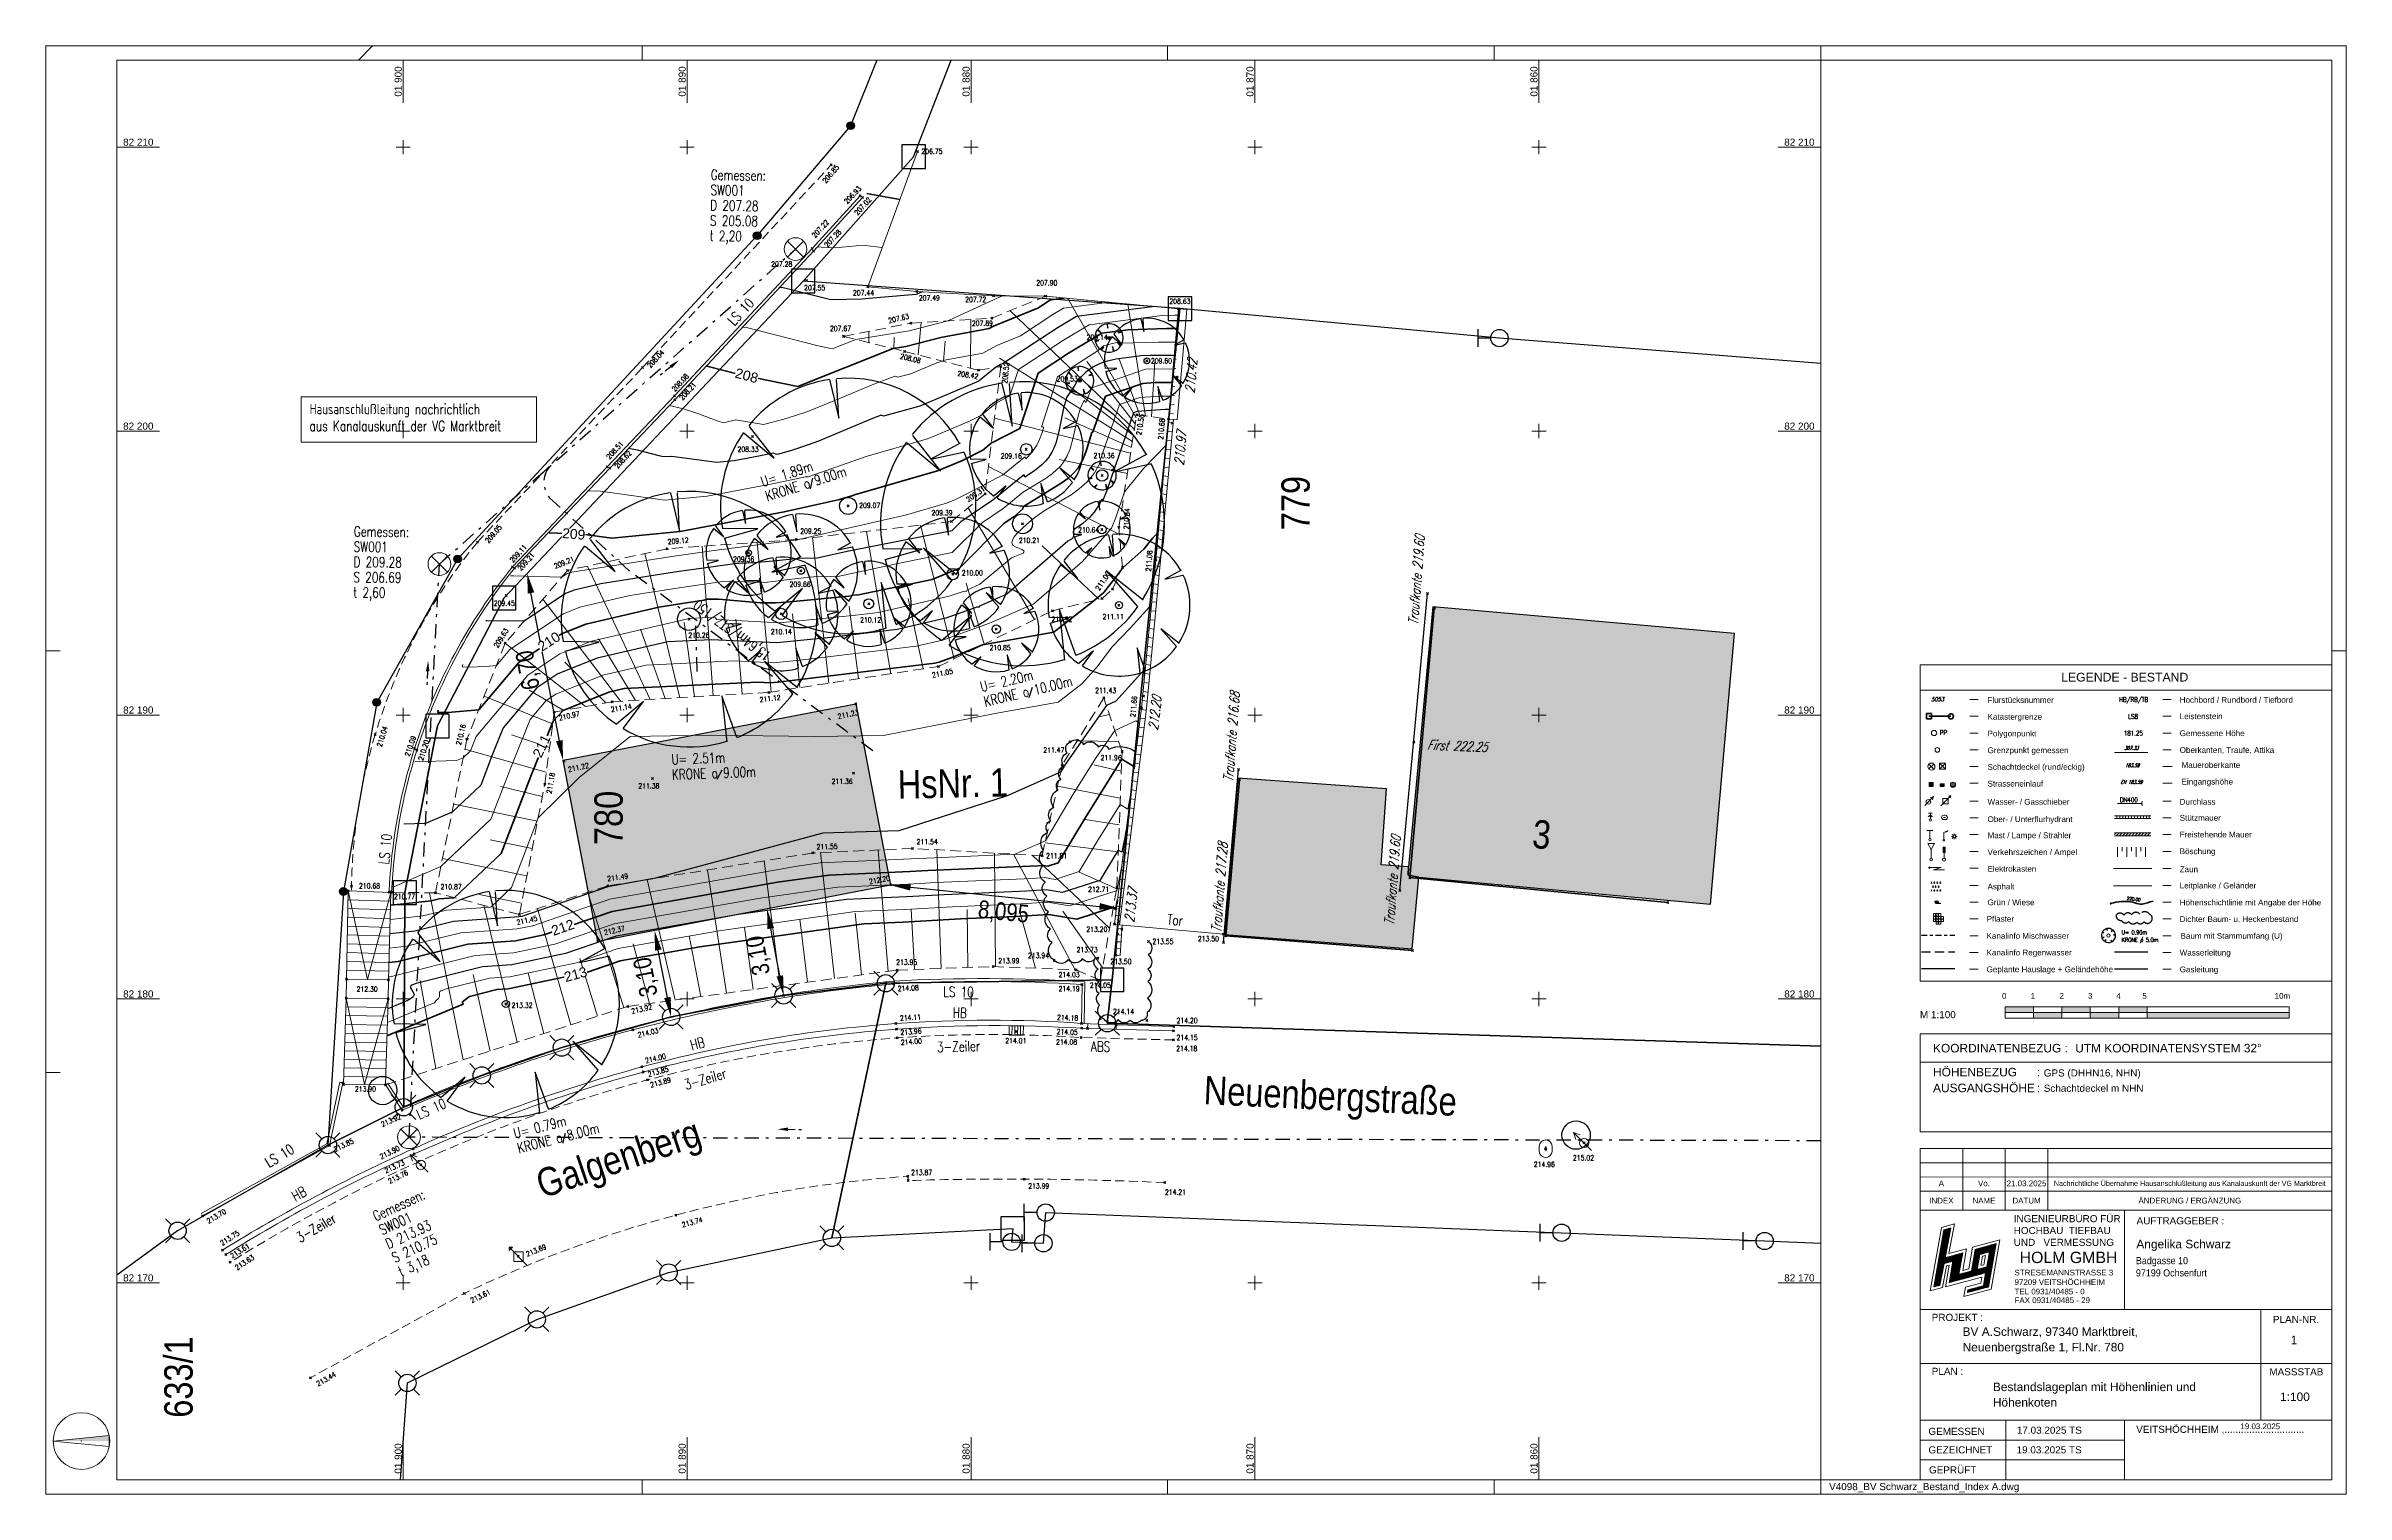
# Paper-space layout 'Rahmen100' of a CAD drawing. Header units: metres. Extents: x 0 to 81, y 0 to 51.
# The model-space entities are those that its viewports show. They can reach past a viewport. Long polylines and large blocks are cut down to what shows.
import ezdxf
from ezdxf.enums import TextEntityAlignment as Align

# ---------------------------------------------------------------- set-up
doc = ezdxf.new("R2010")
doc.units = ezdxf.units.M
doc.header["$PDSIZE"] = 2.5
for name, pattern in [('1', [0]), ('STRICHPUNKT', [1, 0.5, -0.25, 0, -0.25]), ('VERDECKT2', [4.7625, 3.175, -1.5875]), ('VERDECKTX2', [19.05, 12.7, -6.35]), ('VONLAYER', [0])]:
    doc.linetypes.add(name, pattern=pattern)
doc.layers.get('0').update_dxf_attribs({"linetype": 'BYLAYER'})
doc.layers.get('Defpoints').update_dxf_attribs({"linetype": 'CONTINUOUS'})
for name, color, linetype, lineweight in [('0_Rahmen+Schriftfeld+Legende', 7, 'CONTINUOUS', 18), ('1_Höhe OK Mauer', 10, 'CONTINUOUS', 13), ('1_Punkte', 7, '1', 13), ('1_Punkthöhe', 7, 'CONTINUOUS', 13), ('2_Baum+Hecken+Wald', 83, 'CONTINUOUS', 25), ('2_Befestigungsarten', 3, 'VERDECKTX2', 15), ('2_Bord', 1, 'CONTINUOUS', 15), ('2_Böschung', 3, 'VERDECKTX2', 15), ('2_Fahrbahnrand', 1, 'VERDECKTX2', 18), ('2_Gebäude', 1, 'CONTINUOUS', 35), ('2_Leistenstein_Rabatte', 1, 'CONTINUOUS', 9), ('2_Mauer', 1, 'CONTINUOUS', 18), ('2_Schraffur', 11, 'CONTINUOUS', 9), ('2_Symbole', 4, 'CONTINUOUS', 9), ('2_Texte', 1, 'CONTINUOUS', 15), ('2_Zaun', 3, 'ZAUN', 15), ('3_First_Traufe', 240, 'CONTINUOUS', 25), ('3_Geplante Hauslage', 200, 'CONTINUOUS', 15), ('3_Kanal-Info_MW', 220, 'STRICHPUNKT', 25), ('4_HL_0.25', 55, 'CONTINUOUS', 9), ('4_HL_0.50', 55, 'CONTINUOUS', 25), ('4_HL_1.00', 55, 'CONTINUOUS', 40), ('DFK_Grenze', 252, 'CONTINUOUS', 30)]:
    doc.layers.add(name, color=color, linetype=linetype, lineweight=lineweight)
doc.styles.add('0', font='arial.ttf')
doc.styles.add('arial', font='arial.ttf', dxfattribs={"width": 0.75})
doc.styles.add('arial n', font='ARIALN.TTF')
doc.styles.add('flurstuecksnummer', font='ARIALN.TTF')
doc.styles.add('simplex', font='simplex.shx', dxfattribs={"width": 0.75})
doc.styles.get("Standard").update_dxf_attribs({"font": 'simplex.shx', "width": 0.75})
doc.linetypes.add('GRENZE1', pattern='A,0.25,-0.1,[133,ltypeshp.shx,S=0.1,R=0,X=-0.1,Y=0],-0.1,1', length=1.45)
doc.linetypes.add('ZAUN', pattern='A,12.7,-5.08,["V",STANDARD,S=5,R=2.54,X=-2.54,Y=0],-6.35', length=24.13)
doc.dimstyles.get("Standard").update_dxf_attribs({"dimtxt": 1, "dimasz": 1, "dimexe": 1, "dimexo": 1, "dimgap": 1, "dimtad": 1, "dimtxsty": 'STANDARD', "dimcen": 2.5, "dimadec": 0, "dimazin": 0, "dimtfac": 1, "dimtmove": 0, "dimatfit": 3, "dimfxl": 1, "dimarcsym": 0})

# ---------------------------------------------------------------- blocks, each defined once
blk = doc.blocks.new('1')
at = {"color": 0}
blk.add_circle((0, 0), 0.5, dxfattribs=at)
blk.add_point((0, 0), dxfattribs=at)
at = {"color": 0, "style": '0', "flags": 1}
for tag, p in [('Punktname', (1, 0)), ('Objektart-Code', (1, -0.52)), ('Höhe', (1, -0.26))]:
    blk.add_attdef(tag, p, '', height=0.2, dxfattribs=at)
blk = doc.blocks.new('20')
at = {"color": 0}
for p, q in [((-0.49, 0.098), (0.5, 0)), ((-0.49, -0.098), (-0.49, 0.098)), ((0.5, 0), (-0.49, -0.098))]:
    blk.add_line(p, q, dxfattribs=at)
blk.add_solid([(-0.49, -0.098), (0.5, 0), (-0.49, 0)], dxfattribs=at)
at = {"color": 0, "style": '0', "flags": 1}
for tag, p in [('Punktname', (1, 0)), ('Objektart-Code', (1, -0.52)), ('Höhe', (1, -0.26))]:
    blk.add_attdef(tag, p, '', height=0.2, dxfattribs=at)
blk = doc.blocks.new('99')
at = {"color": 0}
blk.add_point((0, 0), dxfattribs=at)
at = {"color": 0, "style": '0', "flags": 1}
for tag, p in [('Punktname', (1, 0)), ('Objektart-Code', (1, -0.416)), ('Höhe', (1, -0.208))]:
    blk.add_attdef(tag, p, '', height=0.16, dxfattribs=at)
blk = doc.blocks.new('Punktmarkierung mit Kreuz')
at = {"color": 0, "linetype": '1', "ltscale": 0.1, "flags": 128}
for points in [[(-0.355, 0.355), (0.355, -0.355)], [(0.355, 0.355), (-0.355, -0.355)]]:
    blk.add_lwpolyline(points, dxfattribs=at)
at = {"color": 0}
blk.add_blockref('99', (0, 0), dxfattribs=at)
at = {"color": 0, "style": '0', "flags": 1}
for tag, p in [('Punktname', (1, 0)), ('Objektart-Code', (1, -0.416)), ('Höhe', (1, -0.208))]:
    blk.add_attdef(tag, p, '', height=0.16, dxfattribs=at)
blk = doc.blocks.new('SCHACHT')
for p, q in [((0.283, 0.283), (-0.283, -0.283)), ((-0.283, 0.283), (0.283, -0.283))]:
    blk.add_line(p, q)
blk.add_circle((0, 0), 0.4)
blk = doc.blocks.new('GSCHI')
for p, q in [((0.322, 0.322), (-0.322, -0.322)), ((0.155, 0.155), (-0.182, 0.155)), ((-0.182, 0.155), (-0.182, -0.182)), ((0.155, -0.182), (0.155, 0.155)), ((0.199, 0.32), (0.322, 0.322)), ((0.319, 0.202), (0.199, 0.32)), ((0.322, 0.322), (0.319, 0.202)), ((-0.182, -0.182), (0.155, -0.182))]:
    blk.add_line(p, q)
blk = doc.blocks.new('WS')
at = {"layer": '0_Rahmen+Schriftfeld+Legende', "color": 4, "lineweight": 9}
for p, q in [((-0.312, -0.319), (0.312, 0.319)), ((0.312, 0.319), (0.073, 0.233)), ((0.312, 0.319), (0.23, 0.079))]:
    blk.add_line(p, q, dxfattribs=at)
blk.add_ellipse((-0.052, -0.054), major_axis=(-0.116, 0.116), ratio=1, start_param=3.926991, end_param=10.210176, dxfattribs=at)
blk = doc.blocks.new('HYD')
for p, q in [((-0.094, 0.224), (0.084, 0.225)), ((-0.084, 0), (0.084, 0)), ((-0.101, -0.225), (0.084, -0.225))]:
    blk.add_line(p, q)
for centre, start, end in [((-0.084, 0), 92.3451, 265.74166), ((0.084, 0), 270, 90)]:
    blk.add_arc(centre, 0.225, start, end)
blk = doc.blocks.new('E-LR33')
for p, q in [((0.25, 0.33), (-0.25, 0.33)), ((-0.25, 0.33), (-0.25, 0)), ((0.25, 0), (-0.25, 0)), ((-0.15, 0.33), (-0.15, 0)), ((-0.05, 0.33), (-0.05, 0)), ((0.05, 0.33), (0.05, 0)), ((0.15, 0.33), (0.15, 0)), ((0.25, 0.33), (0.25, 0))]:
    blk.add_line(p, q)
blk = doc.blocks.new('BAUM')
for p, q in [((-0.0895, 0.353), (-0.0878, 0.4929)), ((-0.1258, 0.4843), (-0.0895, 0.353)), ((0.2853, 0.4065), (0.1869, 0.2891)), ((0.1869, 0.2891), (0.3112, 0.3858)), ((-0.4281, 0.258), (-0.3227, 0.1785)), ((-0.3227, 0.1785), (-0.4108, 0.2839)), ((0.4943, 0.0731), (0.344, 0.0369)), ((0.344, 0.0369), (0.4943, 0.0455)), ((-0.3002, -0.129), (-0.4799, -0.148)), ((-0.4626, -0.1877), (-0.3002, -0.129)), ((-0.1655, -0.2948), (-0.2916, -0.4053)), ((-0.2692, -0.4243), (-0.1655, -0.2948)), ((0.2456, -0.4381), (0.1834, -0.3241)), ((0.1834, -0.3241), (0.211, -0.4502))]:
    blk.add_line(p, q)
for start, end in [(54.937, 100.09838), (104.56067, 145.35311), (8.41715, 51.10634), (148.92481, 197.1351), (299.27141, 5.26001), (202.08252, 234.26749), (237.61307, 295.11417)]:
    blk.add_arc((0, 0), 0.5, start, end)
blk = doc.blocks.new('ABM_1400')
for p, q in [((-0.43, 0.43), (-0.85, 0.85)), ((0.85, 0.85), (0.43, 0.43)), ((-0.43, -0.43), (-0.85, -0.85)), ((0.85, -0.85), (0.43, -0.43))]:
    blk.add_line(p, q)
blk.add_circle((0, 0), 0.61)
blk = doc.blocks.new('ABM_9500')
h = blk.add_hatch()
h.set_pattern_fill('ANGLE', color=256)
h.set_pattern_definition([(0, (0, 0), (0, 6.985), [5.08, -1.905]), (90, (0, 0), (-6.985, 4e-16), [5.08, -1.905])])
h.paths.add_polyline_path([(-0.27, 0, 1), (0.27, 0, 1)])
h = blk.add_hatch(color=256)
h.dxf.hatch_style = 1
h.paths.add_polyline_path([(-0.27, 0, 1), (0.27, 0, 1)])
blk.add_circle((0, 0), 0.273)
blk = doc.blocks.new('ABM_1110')
blk.add_lwpolyline([(-0.83, -0.83), (0.83, -0.83), (0.83, 0.83), (-0.83, 0.83), (-0.83, -0.83)])
blk = doc.blocks.new('ABM_1300')
for p, q in [((0.62, 1.53), (-0.62, 1.53)), ((0, 0.61), (0, 1.53))]:
    blk.add_line(p, q)
blk.add_circle((0, 0), 0.609)
blk = doc.blocks.new('Aufnahmepunkt')
blk.add_circle((0, 0), 1)
blk = doc.blocks.new('*D20')
at = {"layer": '3_Geplante Hauslage', "color": 0, "linetype": 'Continuous', "lineweight": -2, "transparency": 16777216}
blk.add_line((582180.057, 5501890.692), (582181.727, 5501891.012), dxfattribs=at)
at = {"layer": '3_Geplante Hauslage', "color": 0, "linetype": 'Continuous', "transparency": 16777216}
for points in [[(582181.705, 5501891.127), (582181.749, 5501890.898), (582182.414, 5501891.144)], [(582180.035, 5501890.807), (582180.079, 5501890.577), (582179.37, 5501890.56)]]:
    blk.add_solid(points, dxfattribs=at)
at = {"layer": 'Defpoints', "color": 0, "linetype": 'Continuous', "transparency": 16777216}
for p in [(582182.414, 5501891.144), (582182.414, 5501891.144), (582179.37, 5501890.56)]:
    blk.add_point(p, dxfattribs=at)
at = {"layer": '3_Geplante Hauslage', "color": 0, "linetype": 'Continuous', "lineweight": 9, "transparency": 16777216, "insert": (582180.784, 5501891.417), "char_height": 0.625, "attachment_point": 5, "rotation": 10.86406, "style": 'arial n'}
blk.add_mtext('3,10', dxfattribs=at)
blk = doc.blocks.new('*D21')
at = {"layer": '3_Geplante Hauslage', "color": 0, "linetype": 'Continuous', "lineweight": -2, "transparency": 16777216}
blk.add_line((582189.102, 5501894.498), (582194.303, 5501895.497), dxfattribs=at)
at = {"layer": '3_Geplante Hauslage', "color": 0, "linetype": 'Continuous', "transparency": 16777216}
for points in [[(582194.281, 5501895.611), (582194.325, 5501895.382), (582194.99, 5501895.628)], [(582189.08, 5501894.613), (582189.124, 5501894.384), (582188.415, 5501894.367)]]:
    blk.add_solid(points, dxfattribs=at)
at = {"layer": 'Defpoints', "color": 0, "linetype": 'Continuous', "transparency": 16777216}
for p in [(582194.99, 5501895.628), (582194.99, 5501895.628), (582188.415, 5501894.367)]:
    blk.add_point(p, dxfattribs=at)
at = {"layer": '3_Geplante Hauslage', "color": 0, "linetype": 'Continuous', "lineweight": 9, "transparency": 16777216, "insert": (582191.594, 5501895.563), "char_height": 0.625, "attachment_point": 5, "rotation": 10.86406, "style": 'arial n'}
blk.add_mtext('6,70', dxfattribs=at)
blk = doc.blocks.new('*D18')
at = {"layer": '3_Geplante Hauslage', "color": 0, "linetype": 'Continuous', "lineweight": -2, "transparency": 16777216}
blk.add_line((582180.817, 5501886.732), (582182.487, 5501887.052), dxfattribs=at)
at = {"layer": '3_Geplante Hauslage', "color": 0, "linetype": 'Continuous', "transparency": 16777216}
for points in [[(582182.465, 5501887.167), (582182.509, 5501886.938), (582183.174, 5501887.184)], [(582180.795, 5501886.847), (582180.839, 5501886.617), (582180.13, 5501886.6)]]:
    blk.add_solid(points, dxfattribs=at)
at = {"layer": 'Defpoints', "color": 0, "linetype": 'Continuous', "transparency": 16777216}
for p in [(582183.174, 5501887.184), (582183.174, 5501887.184), (582180.13, 5501886.6)]:
    blk.add_point(p, dxfattribs=at)
at = {"layer": '3_Geplante Hauslage', "color": 0, "linetype": 'Continuous', "lineweight": 9, "transparency": 16777216, "insert": (582181.544, 5501887.457), "char_height": 0.625, "attachment_point": 5, "rotation": 10.86406, "style": 'arial n'}
blk.add_mtext('3,10', dxfattribs=at)
blk = doc.blocks.new('*D19')
at = {"layer": '3_Geplante Hauslage', "color": 0, "linetype": 'Continuous', "lineweight": -2, "transparency": 16777216}
blk.add_line((582183.94, 5501882.133), (582183.266, 5501875.472), dxfattribs=at)
at = {"layer": '3_Geplante Hauslage', "color": 0, "linetype": 'Continuous', "transparency": 16777216}
for points in [[(582183.824, 5501882.145), (582184.056, 5501882.121), (582184.01, 5501882.83)], [(582183.15, 5501875.484), (582183.382, 5501875.46), (582183.196, 5501874.776)]]:
    blk.add_solid(points, dxfattribs=at)
at = {"layer": 'Defpoints', "color": 0, "linetype": 'Continuous', "transparency": 16777216}
for p in [(582184.01, 5501882.83), (582183.196, 5501874.776), (582183.196, 5501874.776)]:
    blk.add_point(p, dxfattribs=at)
at = {"layer": '3_Geplante Hauslage', "color": 0, "linetype": 'Continuous', "lineweight": 9, "transparency": 16777216, "insert": (582183.03, 5501878.861), "char_height": 0.625, "attachment_point": 5, "rotation": 264.22702, "style": 'arial n'}
blk.add_mtext('8,095', dxfattribs=at)
blk = doc.blocks.new('Ripfeil')
blk.add_line((-0.75, 0), (-1.75, 0))
blk.add_solid([(-0.75, 0.12), (-0.75, -0.13), (0, 0)])

msp = doc.modelspace()

# ---------------------------------------------------------------- hatches: boundary and pattern name
at = {"layer": '2_Schraffur'}
h = msp.add_hatch(dxfattribs=at)
h.set_pattern_fill('ANSI31', color=256, scale=0.075, angle=45)
h.set_pattern_definition([(85.91, (582181.53638, 5501874.74956), (-0.23752, 0.01699), [])])
h.paths.add_polyline_path([(582182.6237, 5501874.821), (582181.547, 5501874.898), (582181.5364, 5501874.7496), (582182.6102, 5501874.6728)])
h = msp.add_hatch(dxfattribs=at)
h.set_pattern_fill('ANSI31', color=256, scale=0.1, angle=45)
h.set_pattern_definition([(82.8657, (582182.6196, 5501874.7756), (-0.315042, 0.039432), [])])
edge = h.paths.add_edge_path()
edge.add_line((582182.6196, 5501874.7756), (582190.2383, 5501873.822))
edge.add_line((582190.2383, 5501873.822), (582195.4512, 5501873.3227))
edge.add_line((582195.4512, 5501873.3227), (582200.4157, 5501872.8727))
edge.add_line((582204.315, 5501872.696), (582200.431, 5501873.042))
edge.add_line((582200.431, 5501873.042), (582195.467, 5501873.492))
edge.add_line((582195.467, 5501873.492), (582190.257, 5501873.991))
edge.add_line((582190.257, 5501873.991), (582182.635, 5501874.945))
edge.add_line((582182.635, 5501874.945), (582182.6196, 5501874.7756))
edge.add_line((582200.4157, 5501872.8727), (582200.431, 5501873.042))
edge.add_line((582200.4044, 5501872.7432), (582204.2884, 5501872.3972))
edge.add_line((582200.4157, 5501872.8727), (582200.4044, 5501872.7432))
at = {"layer": '3_Geplante Hauslage', "lineweight": 30, "true_color": 0xf6dbff}
h = msp.add_hatch(color=7, dxfattribs=at)
h.dxf.hatch_style = 2
h.paths.add_polyline_path([(582182.0312, 5501893.1414), (582188.4147, 5501894.3665), (582190.3937, 5501884.0547), (582184.0102, 5501882.8296)])
at = {"layer": 'DFK_Grenze', "true_color": 0xe3e3e3}
for points in [[(582181.77, 5501864.46), (582184.29, 5501864.23), (582184.37, 5501864.61), (582184.66, 5501864.59), (582184.73, 5501865.55), (582187.41, 5501865.37), (582187.78, 5501870.6), (582182.28, 5501871.07), (582181.77, 5501864.46)], [(582183.34, 5501853.96), (582192.88, 5501853.11), (582193.82, 5501863.74), (582184.66, 5501864.59), (582184.37, 5501864.61), (582184.29, 5501864.23), (582183.34, 5501853.96)]]:
    msp.add_hatch(color=254, dxfattribs=at).paths.add_polyline_path(points)

# ---------------------------------------------------------------- linework, layer by layer
at = {"layer": '2_Baum+Hecken+Wald'}
for p, q in [((582174.9207, 5501894.3781, 426.634), (582175.283, 5501894.2772, 426.634)), ((582187.7432, 5501888.9385, 210.259), (582188.0755, 5501888.7623, 210.259)), ((582197.9755, 5501885.6472), (582198.3432, 5501885.568)), ((582190.6249, 5501877.9469), (582190.9855, 5501877.84))]:
    msp.add_line(p, q, dxfattribs=at)
msp.add_lwpolyline([(582182.029, 5501873.75, -0.5205671), (582181.5543, 5501873.7592, -0.5205671), (582181.0493, 5501873.769, -0.5205671), (582180.6172, 5501873.7773, -0.5205671), (582180.0298, 5501873.7887, -0.5205671), (582179.5223, 5501873.7986, -0.5205671), (582179.2489, 5501874.0222, -0.5205671), (582179.2623, 5501874.3893, -0.5205671), (582179.2779, 5501874.8182, -0.5205671), (582179.2959, 5501875.313, -0.5205671), (582179.7996, 5501875.4701, -0.5205671), (582180.2001, 5501875.4847, -0.5205671), (582180.5979, 5501875.4991, -0.5205671), (582181.0682, 5501875.5162, -0.5205671), (582181.4423, 5501875.6153, -0.5205671), (582181.4168, 5501876.0799, -0.5205671), (582181.3895, 5501876.5767, -0.5205671), (582181.3788, 5501877.0779, -0.5205671), (582181.9923, 5501877.1477, -0.5205671), (582182.4743, 5501877.2025, -0.5205671), (582183.0748, 5501877.2708, -0.5205671), (582183.6293, 5501877.3338, -0.5205671), (582184.1222, 5501877.3898, -0.5205671), (582184.7022, 5501877.4558, -0.5205671), (582185.2451, 5501877.4469, -0.5205671), (582185.8803, 5501877.2926, -0.5205671), (582186.2856, 5501877.1942, -0.5205671), (582186.761, 5501877.0788, -0.5205671), (582187.3627, 5501876.9327, -0.5205671), (582187.7435, 5501876.8402, -0.5205671), (582188.2102, 5501876.7269, -0.5205671), (582188.6749, 5501876.614, -0.5205671), (582189.0539, 5501876.4988, -0.5205671), (582188.9691, 5501876.0355, -0.5205671), (582188.8739, 5501875.5154, -0.5205671), (582188.8071, 5501875.1504, -0.2957585), (582188.6866, 5501874.1876, -0.5205671)], format="xyb", dxfattribs=at)
for centre, radius in [((582179.827, 5501896.381, 213.317), 0.125), ((582193.381, 5501889.931, 210.259), 0.4), ((582195.721, 5501887.832, 209.358), 0.1), ((582193.564, 5501886.683, 210.138), 0.2), ((582195.086, 5501885.99, 209.663), 0.125), ((582197.369, 5501884.327, 209.067), 0.3), ((582193.924, 5501883.603, 210.122), 0.175), ((582194.968, 5501880.645, 209.998), 0.2025), ((582193.027, 5501879.109, 210.855), 0.15), ((582196.742, 5501878.185, 210.211), 0.35), ((582199.363, 5501878.052, 209.161), 0.2), ((582201.779, 5501876.172, 209.534), 0.05), ((582193.874, 5501874.789, 211.108), 0.125), ((582196.537, 5501875.393, 210.638), 0.15), ((582198.44, 5501875.383, 210.362), 0.2), ((582203.286, 5501875.142, 209.14), 0.05), ((582202.48, 5501873.804, 209.6), 0.1)]:
    msp.add_circle(centre, radius, dxfattribs=at)
at = {"layer": '2_Befestigungsarten', "ltscale": 0.025}
msp.add_lwpolyline([(582183.8062, 5501901.8225, -0.0708774), (582189.316, 5501900.984, -0.0981001), (582196.098, 5501897.383), (582202.247, 5501891.564), (582209.378, 5501884.925)], format="xyb", dxfattribs=at)
at = {"layer": '2_Bord', "ltscale": 0.025}
for p, q in [((582178.959, 5501875.895, 214.05), (582179.1373, 5501875.888)), ((582179.098, 5501874.883, 214.098), (582178.9321, 5501874.8874))]:
    msp.add_line(p, q, dxfattribs=at)
for points in [[(582178.878, 5501872.866), (582178.959, 5501875.895), (582178.971, 5501876.101, 0.0341199), (582178.94, 5501882.627, 0.0473278), (582177.432, 5501891.543, 0.0392469), (582174.547, 5501899.609, 0.0344713), (582170.999, 5501906.247)], [(582179.031, 5501872.859), (582179.098, 5501874.883), (582179.146, 5501876.112, 0.0349452), (582179.135, 5501882.646, 0.0486055), (582177.611, 5501891.595, 0.0383721), (582174.728, 5501899.647, 0.0341224), (582171.156, 5501906.364)]]:
    msp.add_lwpolyline(points, format="xyb", dxfattribs=at)
at = {"layer": '2_Böschung', "ltscale": 0.03}
for points in [[(582176.975, 5501900.617), (582179.744, 5501892.081), (582181.021, 5501882.601), (582181.145, 5501879.224), (582181.03, 5501876.302), (582180.664, 5501875.447), (582183.921, 5501874.863), (582188.721, 5501874.68), (582190.608, 5501875.325)], [(582202.282, 5501878.948), (582197.793, 5501879.507), (582196.82, 5501880.689), (582196.186, 5501886.162), (582195.861, 5501890.702), (582195.098, 5501894.21), (582192.532, 5501896.405), (582189.152, 5501897.75), (582183.741, 5501898.86), (582183.764, 5501900.404)], [(582190.608, 5501875.325), (582188.234, 5501876.792), (582185.047, 5501877.495), (582185.306, 5501882.055), (582185.147, 5501885.568), (582183.984, 5501892.793), (582182.982, 5501895.902), (582183.741, 5501898.86)], [(582182.982, 5501895.902), (582187.565, 5501895.014), (582190.11, 5501894.678), (582190.468, 5501892.643), (582190.804, 5501887.117), (582191.716, 5501881.144), (582193.676, 5501877.132), (582194.11, 5501875.377), (582194.441, 5501875.016), (582195.199, 5501874.669), (582196.624, 5501874.793), (582200.575, 5501874.165), (582200.431, 5501873.042)], [(582203.343, 5501884.491), (582203.808, 5501882.115), (582203.986, 5501879.265), (582204.753, 5501877.371), (582204.315, 5501872.696)]]:
    msp.add_lwpolyline(points, dxfattribs=at)
at = {"layer": '2_Böschung', "ltscale": 0.03, "elevation": 207.668}
msp.add_lwpolyline([(582203.343, 5501884.491), (582202.812, 5501882.337), (582202.148, 5501879.732), (582202.282, 5501878.948)], dxfattribs=at)
at = {"layer": '2_Fahrbahnrand', "ltscale": 0.025, "flags": 128}
for points in [[(582178.56, 5501872.865), (582178.646, 5501876.116, 0.0347725), (582178.635, 5501882.596, 0.047907), (582177.153, 5501891.39, 0.0392775), (582174.26, 5501899.48, 0.0342156), (582170.734, 5501906.085)], [(582173.537, 5501873.176, 0.0103412), (582173.661, 5501878.126, 0.0085402), (582173.609, 5501882.215), (582173.761, 5501882.221, 0.0481707), (582172.393, 5501890.392, 0.0461926), (582169.635, 5501897.844), (582166.665, 5501903.26)]]:
    msp.add_lwpolyline(points, format="xyb", dxfattribs=at)
at = {"layer": '2_Gebäude'}
for points in [[(582187.732, 5501870.545), (582182.234, 5501871.027), (582181.713, 5501864.456)], [(582193.764, 5501863.683), (582184.277, 5501864.542), (582183.406, 5501855.46)]]:
    msp.add_lwpolyline(points, dxfattribs=at)
at = {"layer": '2_Leistenstein_Rabatte'}
for p, q in [((582177.0699, 5501902.2228), (582177.049, 5501902.125)), ((582177.0299, 5501900.5334), (582176.975, 5501900.617))]:
    msp.add_line(p, q, dxfattribs=at)
for points in [[(582172.361, 5501907.069), (582174.841, 5501902.596), (582177.049, 5501902.125)], [(582172.4485, 5501907.1175), (582174.9064, 5501902.6843), (582177.0699, 5501902.2228)]]:
    msp.add_lwpolyline(points, dxfattribs=at)
for points in [[(582176.975, 5501900.617), (582176.085, 5501900.033, -0.0387541), (582178.917, 5501891.914, -0.0421153), (582180.534, 5501882.713, -0.0298269), (582180.512, 5501876.091), (582179.146, 5501876.112)], [(582177.0299, 5501900.5334), (582176.2105, 5501899.9957, -0.0383739), (582179.0137, 5501891.9395, -0.0421229), (582180.6337, 5501882.7203, -0.0302632), (582180.6057, 5501875.9895), (582179.1445, 5501876.012)], [(582183.764, 5501900.404, -0.0651914), (582188.771, 5501899.516, -0.0936824), (582195.181, 5501896.076), (582198.702, 5501892.715), (582201.11, 5501890.434), (582206.341, 5501885.545), (582208.233, 5501883.827)], [(582208.291, 5501883.905), (582206.433, 5501885.597), (582201.246, 5501890.44), (582198.746, 5501892.811), (582195.224, 5501896.149, 0.0937361), (582188.825, 5501899.595, 0.0659462), (582183.768, 5501900.491)]]:
    msp.add_lwpolyline(points, format="xyb", dxfattribs=at)
at = {"layer": '2_Mauer'}
for p, q in [((582182.635, 5501874.945), (582182.6196, 5501874.7756)), ((582200.4157, 5501872.8727), (582200.431, 5501873.042, 210.675))]:
    msp.add_line(p, q, dxfattribs=at)
at = {"layer": '2_Mauer', "ltscale": 0.1, "flags": 128}
for points in [[(582181.547, 5501874.898), (582181.5364, 5501874.7496), (582182.6102, 5501874.6728)], [(582181.547, 5501874.898), (582182.6237, 5501874.821)]]:
    msp.add_lwpolyline(points, dxfattribs=at)
at = {"layer": '2_Mauer'}
for points in [[(582204.315, 5501872.696), (582200.431, 5501873.042), (582195.467, 5501873.492), (582190.257, 5501873.991), (582182.635, 5501874.945)], [(582182.6196, 5501874.7756), (582190.2383, 5501873.822), (582195.4512, 5501873.3227), (582200.4157, 5501872.8727)], [(582200.4157, 5501872.8727), (582200.4044, 5501872.7432)], [(582200.4044, 5501872.7432), (582204.2884, 5501872.3972)], [(582204.315, 5501872.696), (582204.2884, 5501872.3972)]]:
    msp.add_lwpolyline(points, dxfattribs=at)
at = {"layer": '2_Schraffur'}
for points in [[(582177.5498, 5501898.845), (582180.6536, 5501899.4033)], [(582183.7441, 5501899.0675), (582177.8604, 5501897.8876)], [(582184.9479, 5501898.6124), (582184.3413, 5501895.6386)], [(582178.1695, 5501896.9346), (582180.8611, 5501897.5304)], [(582186.8664, 5501898.2189), (582186.2641, 5501895.2661)], [(582188.8066, 5501897.8209), (582187.9955, 5501894.9572)], [(582183.3035, 5501897.1549), (582178.4775, 5501895.9853)], [(582183.3799, 5501895.8249), (582183.6843, 5501897.3171)], [(582185.3027, 5501895.4523), (582185.6049, 5501896.934)], [(582190.6697, 5501897.1461), (582189.6915, 5501894.7333)], [(582187.136, 5501895.0971), (582187.4858, 5501896.5586)], [(582188.8593, 5501894.8431), (582189.3023, 5501896.1785)], [(582192.5325, 5501896.4046), (582190.3036, 5501893.5776)], [(582178.7845, 5501895.0388), (582180.9167, 5501895.6008)], [(582183.1882, 5501895.2622), (582179.0909, 5501894.0944)], [(582190.1702, 5501894.3357), (582190.8857, 5501895.5556)], [(582194.0801, 5501895.0807), (582190.4866, 5501892.3376)], [(582190.4306, 5501892.8557), (582191.864, 5501894.303)], [(582179.3968, 5501893.1514), (582181.4315, 5501893.7754)], [(582183.7561, 5501893.5003), (582179.697, 5501892.2258)], [(582195.2512, 5501893.5058), (582190.5499, 5501891.2957)], [(582190.5182, 5501891.8166), (582192.6906, 5501893.1139)], [(582179.8457, 5501891.3261), (582181.9412, 5501891.896)], [(582184.2074, 5501891.4054), (582179.9677, 5501890.4202)], [(582190.5816, 5501890.7747), (582193.0258, 5501891.637)], [(582195.689, 5501891.4928), (582190.6133, 5501890.2538)], [(582180.0897, 5501889.5144), (582182.2339, 5501889.9296)], [(582190.645, 5501889.7328), (582193.2609, 5501890.1073)], [(582195.9493, 5501889.4687), (582190.6844, 5501889.0841)], [(582184.5488, 5501889.2842), (582180.2118, 5501888.6085)], [(582180.3383, 5501887.669), (582182.5249, 5501887.9714)], [(582190.7466, 5501888.0607), (582193.3827, 5501888.2791)], [(582184.8709, 5501887.2833), (582180.4667, 5501886.7163)], [(582196.0884, 5501887.5261), (582190.8161, 5501887.0376)], [(582190.9711, 5501886.0227), (582193.5645, 5501886.2885)], [(582180.595, 5501885.7635), (582182.8127, 5501886.0282)], [(582196.2529, 5501885.5847), (582191.1259, 5501885.0089)], [(582185.1592, 5501885.2992), (582180.7233, 5501884.8108)], [(582180.8517, 5501883.858), (582183.0281, 5501884.0775)], [(582191.2858, 5501883.9616), (582193.825, 5501884.2927)], [(582185.2511, 5501883.2677), (582180.9776, 5501882.9231)], [(582196.4736, 5501883.6796), (582191.4594, 5501882.8244)], [(582203.5185, 5501883.594), (582203.1238, 5501883.6018)], [(582181.0436, 5501881.9867), (582183.1707, 5501882.1099)], [(582191.6333, 5501881.6856), (582194.1083, 5501882.2086)], [(582202.9052, 5501882.7152), (582203.2999, 5501882.7048)], [(582196.694, 5501881.7765), (582191.988, 5501880.5873)], [(582203.8303, 5501881.7574), (582202.6906, 5501881.8607)], [(582185.2574, 5501881.1991), (582181.078, 5501881.0475)], [(582202.4647, 5501880.9745), (582203.176, 5501880.9092)], [(582181.1125, 5501880.1083), (582183.1556, 5501880.1367)], [(582192.499, 5501879.5412), (582194.6524, 5501880.1763)], [(582197.3049, 5501880.0999), (582193.369, 5501877.7604)], [(582203.94, 5501880.0021), (582202.2209, 5501880.0181)], [(582185.1423, 5501879.1723), (582181.1418, 5501879.1418)], [(582198.7633, 5501879.3862), (582196.3632, 5501874.7703)], [(582200.4633, 5501879.1745), (582199.2254, 5501874.3795)], [(582202.5735, 5501879.0022), (582199.6412, 5501874.3134)], [(582185.1045, 5501878.5079), (582181.031, 5501876.3272)], [(582181.0864, 5501877.7345), (582183.1049, 5501878.2873)], [(582204.246, 5501878.623), (582200.0569, 5501874.2474)], [(582185.0668, 5501877.8435), (582182.4963, 5501875.1185)], [(582185.5056, 5501877.3938), (582185.1873, 5501874.8147)], [(582194.0805, 5501875.4962), (582195.9642, 5501877.4982)], [(582181.11, 5501875.367), (582183.0978, 5501876.7713)], [(582187.5039, 5501876.9531), (582187.0821, 5501874.7425)], [(582198.5115, 5501874.493), (582199.0081, 5501876.8934)], [(582199.4333, 5501874.3465), (582200.4765, 5501876.6947)], [(582199.849, 5501874.2804), (582201.7346, 5501876.7387)], [(582204.6804, 5501876.5959), (582200.4726, 5501874.1813)], [(582183.8825, 5501874.8699), (582184.4652, 5501876.1906)], [(582186.1347, 5501874.7786), (582186.3197, 5501875.976)], [(582188.0295, 5501874.7064), (582188.2489, 5501875.6768)], [(582189.0946, 5501876.2602), (582189.0683, 5501874.7987)], [(582200.2647, 5501874.2143), (582202.4552, 5501875.9253)], [(582190.0183, 5501875.1234), (582189.9505, 5501875.4483)], [(582200.5614, 5501874.0591), (582202.5712, 5501874.7975)], [(582204.4818, 5501874.4759), (582200.5347, 5501873.8504)], [(582200.5079, 5501873.6416), (582202.4452, 5501873.5287)]]:
    msp.add_lwpolyline(points, dxfattribs=at)
at = {"layer": '2_Schraffur', "elevation": 207.668}
msp.add_lwpolyline([(582203.343, 5501884.491), (582203.343, 5501884.491)], dxfattribs=at)
at = {"layer": '2_Symbole', "flags": 128}
msp.add_lwpolyline([(582176.998, 5501902.097), (582176.975, 5501900.617), (582180.014, 5501900.531), (582180.037, 5501902.004)], close=True, dxfattribs=at)
for points in [[(582180.014, 5501900.531), (582176.9865, 5501901.357), (582180.037, 5501902.004)], [(582177.271, 5501902.0886), (582177.2479, 5501900.6093)], [(582177.5776, 5501902.0793), (582177.5546, 5501900.6006)], [(582177.8678, 5501902.0704), (582177.8447, 5501900.5924)], [(582178.1777, 5501902.0609), (582178.1546, 5501900.5836)], [(582178.4876, 5501902.0514), (582178.4645, 5501900.5748)], [(582178.7974, 5501902.0419), (582178.7744, 5501900.5661)], [(582179.1073, 5501902.0324), (582179.0843, 5501900.5573)], [(582179.4172, 5501902.023), (582179.3942, 5501900.5485)], [(582179.7271, 5501902.0135), (582179.7041, 5501900.5398)], [(582180.014, 5501900.531), (582180.682, 5501900.518), (582180.703, 5501901.991), (582180.037, 5501902.004)], [(582180.682, 5501900.518), (582183.76, 5501900.432), (582183.81, 5501901.938), (582180.703, 5501901.991)], [(582183.76, 5501900.432), (582180.6925, 5501901.2545), (582183.81, 5501901.938)], [(582181.0157, 5501901.9857), (582180.9845, 5501900.5095)], [(582181.3253, 5501901.9804), (582181.2911, 5501900.501)], [(582181.64, 5501901.975), (582181.5908, 5501900.4926)], [(582181.95, 5501901.9697), (582181.9007, 5501900.4839)], [(582182.26, 5501901.9644), (582182.2106, 5501900.4753)], [(582182.57, 5501901.9592), (582182.5205, 5501900.4666)], [(582182.88, 5501901.9539), (582182.8303, 5501900.458)], [(582183.19, 5501901.9486), (582183.1402, 5501900.4493)], [(582183.5, 5501901.9433), (582183.4501, 5501900.4407)], [(582182.6196, 5501874.7756), (582182.286, 5501871.108)]]:
    msp.add_lwpolyline(points, dxfattribs=at)
at = {"layer": '2_Texte', "elevation": 225.884}
msp.add_lwpolyline([(582199.6113, 5501903.5917), (582199.6113, 5501895.2996), (582201.2134, 5501895.2996), (582201.2134, 5501903.5917)], close=True, dxfattribs=at)
at = {"layer": '2_Zaun', "ltscale": 0.05, "flags": 128}
msp.add_lwpolyline([(582209.857, 5501881.888), (582205.085, 5501883.635), (582204.919, 5501881.909), (582204.77, 5501879.202), (582204.753, 5501877.371), (582204.315, 5501872.696), (582200.431, 5501873.042), (582195.467, 5501873.492), (582190.257, 5501873.991), (582182.635, 5501874.945)], dxfattribs=at)
at = {"layer": '2_Zaun', "linetype": 'Continuous', "ltscale": 0.05, "flags": 128}
msp.add_lwpolyline([(582209.857, 5501881.888), (582205.085, 5501883.635), (582204.919, 5501881.909), (582204.77, 5501879.202), (582204.753, 5501877.371), (582204.315, 5501872.696)], dxfattribs=at)
at = {"layer": '3_First_Traufe'}
for points in [[(582181.992, 5501871.111), (582188.081, 5501870.578)], [(582183.82, 5501864.902), (582194.284, 5501863.925)]]:
    msp.add_lwpolyline(points, dxfattribs=at)
at = {"layer": '3_Geplante Hauslage', "lineweight": 30}
for p, q in [((582182.0312, 5501893.1414), (582188.4147, 5501894.3665)), ((582188.4147, 5501894.3665), (582190.3937, 5501884.0547)), ((582184.0102, 5501882.8296), (582182.0312, 5501893.1414)), ((582190.3937, 5501884.0547), (582184.0102, 5501882.8296))]:
    msp.add_line(p, q, dxfattribs=at)
at = {"layer": '3_Kanal-Info_MW'}
msp.add_line((582191.5427, 5501889.646), (582193.3517, 5501889.6911), dxfattribs=at)
at = {"layer": '3_Kanal-Info_MW', "elevation": 215.538}
msp.add_lwpolyline([(582175.007, 5501848.804), (582175.134, 5501899.792), (582195.322, 5501898.722), (582206.416, 5501886.181)], dxfattribs=at)
at = {"layer": '4_HL_0.25', "ltscale": 0.1, "flags": 128}
for points, elevation in [([(582184.3034, 5501874.7362), (582184.6954, 5501874.6888), (582183.8086, 5501874.8702), (582183.8169, 5501874.8817), (582183.8173, 5501874.891), (582183.2825, 5501876.5319), (582183.4136, 5501877.3093), (582183.3555, 5501878.2445), (582183.2494, 5501880.6557), (582183.1573, 5501882.3288), (582183.0806, 5501884.082), (582182.408, 5501888.8697), (582181.783, 5501892.4234), (582181.2766, 5501893.8896), (582180.7836, 5501896.2358), (582180.7343, 5501896.9556), (582180.3445, 5501898.5194), (582180.2965, 5501898.6528), (582180.2868, 5501898.6725), (582180.2621, 5501898.7027), (582180.2351, 5501898.7162), (582180.0864, 5501898.7178), (582180.0229, 5501898.7501), (582179.9382, 5501898.8492), (582179.8725, 5501898.8913), (582179.839, 5501898.9662), (582179.1793, 5501900.5546)], 212.75), ([(582186.6455, 5501874.443), (582187.1849, 5501874.3773), (582186.6892, 5501874.482), (582186.8497, 5501874.7513), (582185.5209, 5501875.5785), (582184.4915, 5501876.1965), (582184.2161, 5501877.0415), (582184.2779, 5501877.4075), (582184.2505, 5501877.8479), (582184.1013, 5501881.2354), (582184.0474, 5501882.2154), (582183.9387, 5501884.6991), (582183.5454, 5501887.4986), (582182.6537, 5501892.5696), (582181.931, 5501894.6618), (582181.6272, 5501896.1077), (582181.5344, 5501897.4624), (582180.789, 5501900.46), (582180.7829, 5501900.5143), (582180.7887, 5501900.515)], 212.25), ([(582189.6809, 5501874.0631), (582189.7771, 5501874.0528), (582189.7179, 5501874.0652), (582189.7967, 5501874.1975), (582189.4574, 5501874.9317), (582188.5113, 5501875.5895), (582187.2713, 5501876.3614), (582185.5782, 5501877.3778), (582185.1014, 5501878.4523), (582184.9533, 5501881.815), (582184.9375, 5501882.102), (582184.7969, 5501885.3162), (582184.6829, 5501886.1274), (582183.5243, 5501892.7158), (582182.5854, 5501895.434), (582182.4708, 5501895.9796), (582182.3345, 5501897.9691), (582181.8594, 5501899.8799), (582181.7921, 5501900.4769), (582181.8033, 5501900.4867)], 211.75), ([(582193.6795, 5501873.6632), (582193.8489, 5501873.6774), (582193.8163, 5501873.7109), (582193.0656, 5501874.3979), (582192.411, 5501875.0291), (582191.6918, 5501875.564), (582191.1081, 5501876.0999), (582190.4562, 5501876.9308), (582190.0688, 5501879.0852), (582189.2797, 5501883.0811), (582189.2543, 5501885.4966), (582189.296, 5501889.15), (582189.2505, 5501891.9994), (582187.8014, 5501893.8039), (582186.389, 5501895.2419), (582183.9301, 5501896.186), (582183.2416, 5501896.9137), (582183.1345, 5501898.4759), (582182.9297, 5501899.2997), (582182.8013, 5501900.4396), (582182.8002, 5501900.4588)], 211.25), ([(582199.5095, 5501873.1255), (582198.6988, 5501873.9178), (582197.8702, 5501874.5949), (582196.9597, 5501874.9021), (582196.5857, 5501875.057), (582195.4166, 5501876.074), (582193.9188, 5501877.7921), (582193.26, 5501879.2934), (582193.2442, 5501879.3492), (582192.6389, 5501881.0024), (582192.4266, 5501881.9353), (582191.9587, 5501885.8164), (582191.8422, 5501886.9538), (582191.9097, 5501888.3244), (582191.7594, 5501891.4407), (582191.4065, 5501892.9606), (582190.7441, 5501894.6185), (582190.5122, 5501894.9648), (582189.8447, 5501895.5286), (582188.2391, 5501896.1762), (582186.3365, 5501896.9067), (582184.6684, 5501898.6698), (582183.9678, 5501900.3036), (582183.966, 5501900.3682)], 210.75), ([(582201.2386, 5501872.9701), (582201.2411, 5501873.3433), (582201.1888, 5501874.0487), (582200.938, 5501874.77), (582198.9445, 5501875.4639), (582198.8416, 5501875.4779), (582198.5331, 5501875.6521), (582198.439, 5501875.7229), (582198.2118, 5501875.9229), (582198.0385, 5501876.1071), (582197.8838, 5501876.3009), (582197.7588, 5501876.4772), (582197.1937, 5501877.4231), (582196.9644, 5501877.7494), (582196.7308, 5501878.0326), (582196.4085, 5501878.3755), (582196.2856, 5501878.4763), (582196.2025, 5501878.5273), (582196.13, 5501878.5551), (582196.0761, 5501878.5615), (582196.033, 5501878.5529), (582196.0118, 5501878.5423), (582195.9748, 5501878.5117), (582195.9275, 5501878.4381), (582195.8393, 5501878.2063), (582195.8054, 5501878.151), (582195.7894, 5501878.1387), (582195.765, 5501878.1319), (582195.7404, 5501878.1384), (582195.7106, 5501878.1593), (582195.5363, 5501878.5687), (582194.6164, 5501879.689), (582194.4062, 5501880.1451), (582194.352, 5501880.1576), (582194.3681, 5501880.2386), (582194.1875, 5501880.7648), (582193.6188, 5501883.2631), (582193.5234, 5501884.0541), (582193.2489, 5501886.7325), (582193.3745, 5501888.9666), (582193.4335, 5501888.9997), (582193.4401, 5501889.2613), (582193.407, 5501889.9077), (582193.4006, 5501889.9371), (582193.3958, 5501889.9678), (582192.6066, 5501893.3668), (582192.1596, 5501894.4857), (582191.4099, 5501895.6049), (582189.2527, 5501897.4272), (582189.0194, 5501897.5213), (582188.7429, 5501897.6275), (582188.5005, 5501897.8836), (582188.3987, 5501898.121), (582188.3581, 5501899.5892)], 210.25), ([(582202.1887, 5501872.8854), (582202.1941, 5501873.6977), (582202.182, 5501873.8605), (582201.5253, 5501875.7491), (582201.0099, 5501875.9516), (582201.0937, 5501876.0101), (582201.0501, 5501876.0346), (582200.8153, 5501876.1436), (582200.5923, 5501876.2184), (582199.6845, 5501876.4202), (582199.3752, 5501876.511), (582199.1368, 5501876.6098), (582198.9087, 5501876.7384), (582198.7701, 5501876.8518), (582198.6378, 5501876.9834), (582198.5128, 5501877.1295), (582198.3498, 5501877.3502), (582197.8769, 5501878.1274), (582197.8677, 5501878.1528), (582197.2827, 5501878.8652), (582196.7859, 5501879.5927), (582195.7247, 5501880.663), (582195.3697, 5501882.4644), (582194.8846, 5501884.6897), (582194.8701, 5501885.5464), (582194.8151, 5501886.1134), (582194.672, 5501887.2732), (582194.7141, 5501888.7352), (582194.6966, 5501888.8175), (582194.4902, 5501890.2758), (582194.2157, 5501892.0112), (582193.8067, 5501893.773), (582193.575, 5501894.3529), (582192.3076, 5501896.245), (582191.7496, 5501896.7163), (582191.7186, 5501897.0778), (582191.6895, 5501897.7069), (582191.7076, 5501897.9146), (582191.7859, 5501897.898)], 209.75), ([(582203.1388, 5501872.8008), (582203.1428, 5501873.4038), (582203.1049, 5501874.7491), (582203.1273, 5501874.8785), (582203.1194, 5501874.9201), (582203.0112, 5501875.3298), (582202.8395, 5501875.519), (582202.2953, 5501876.3801), (582201.9204, 5501876.9526), (582200.1451, 5501877.5138), (582200.1516, 5501877.4784), (582200.1486, 5501877.4407), (582199.923, 5501877.5039), (582199.7041, 5501877.588), (582199.5093, 5501877.6869), (582199.2866, 5501877.831), (582199.2555, 5501877.8568), (582199.0283, 5501878.069), (582199.0594, 5501878.0783), (582199.0993, 5501878.0959), (582199.0765, 5501878.1277), (582198.4557, 5501878.8929), (582198.1619, 5501879.4611), (582198.1107, 5501879.5234), (582197.5969, 5501880.5495), (582197.4625, 5501880.8657), (582197.0589, 5501882.2722), (582196.2035, 5501886.011), (582196.1795, 5501886.1327), (582196.1757, 5501886.1503), (582196.1754, 5501886.1604), (582196.1694, 5501886.2216), (582195.7848, 5501889.1398), (582195.5799, 5501890.6146), (582195.0357, 5501894.0547), (582195.0068, 5501894.1791), (582194.9904, 5501894.2201), (582194.8619, 5501894.412), (582194.9085, 5501896.1098), (582194.9059, 5501896.1993), (582194.9117, 5501896.2205)], 209.25), ([(582204.0889, 5501872.7161), (582204.0896, 5501872.8321), (582204.0744, 5501873.2679), (582203.7467, 5501875.8419), (582203.2042, 5501876.7466), (582202.1694, 5501878.3268), (582201.2464, 5501878.6301), (582200.9994, 5501879.1077), (582200.5546, 5501879.6497), (582200.3518, 5501880.0546), (582199.7408, 5501881.4923), (582199.1153, 5501883.6885), (582198.3887, 5501885.7343), (582198.3993, 5501885.8259), (582198.15, 5501886.9948), (582197.7146, 5501889.294), (582197.5678, 5501890.8), (582197.8917, 5501893.0511), (582197.9052, 5501893.4324), (582197.9219, 5501893.4597)], 208.75), ([(582200.2943, 5501888.7145), (582200.3611, 5501888.942), (582200.6357, 5501889.6505), (582200.7906, 5501890.1201), (582200.9076, 5501890.6257)], 208.25), ([(582204.5427, 5501875.126), (582204.3372, 5501876.7393), (582204.1131, 5501877.113), (582203.3636, 5501878.2577), (582203.0219, 5501879.0857), (582202.7503, 5501879.579), (582202.498, 5501880.9344), (582202.4735, 5501881.0089), (582202.4099, 5501881.1984), (582202.0191, 5501882.1189), (582201.9006, 5501882.5849), (582201.9393, 5501882.6561), (582201.8647, 5501882.873), (582201.6595, 5501883.422), (582201.0918, 5501884.7673), (582200.6959, 5501885.7512), (582200.5496, 5501886.1827), (582200.4309, 5501886.595), (582200.2396, 5501887.3122), (582200.4045, 5501888.2927), (582200.2943, 5501888.7145)], 208.25), ([(582204.7671, 5501878.8934), (582204.634, 5501879.2129), (582203.8888, 5501880.8205), (582203.5417, 5501882.1744), (582203.2363, 5501884.0581), (582202.9057, 5501884.8885), (582203.0076, 5501885.3835), (582203.6683, 5501887.9572), (582203.6566, 5501888.0539)], 207.75), ([(582206.4767, 5501883.1255), (582206.5365, 5501883.7235), (582206.5282, 5501884.049), (582206.4637, 5501884.7784), (582206.4847, 5501885.2789), (582206.4995, 5501885.4011)], 207.25)]:
    msp.add_lwpolyline(points, dxfattribs=dict(at, elevation=elevation))
at = {"layer": '4_HL_0.50', "ltscale": 0.1, "flags": 128}
for points, elevation in [([(582185.3802, 5501874.6014), (582185.9221, 5501874.5353), (582185.1749, 5501874.6904), (582185.2476, 5501874.8124), (582184.6457, 5501875.1871), (582184.1794, 5501875.467), (582183.7493, 5501876.7867), (582183.8457, 5501877.3584), (582183.803, 5501878.0462), (582183.6753, 5501880.9456), (582183.6023, 5501882.2721), (582183.5096, 5501884.3906), (582182.9767, 5501888.1842), (582182.2183, 5501892.4965), (582181.6038, 5501894.2757), (582181.2054, 5501896.1717), (582181.1343, 5501897.209), (582180.5545, 5501899.5354), (582180.506, 5501899.6666), (582180.4961, 5501899.6888), (582180.4729, 5501899.7227), (582180.4391, 5501899.7436), (582180.3944, 5501899.7413), (582180.2568, 5501899.6538), (582180.1678, 5501899.6163), (582180.1242, 5501899.6218), (582180.0843, 5501899.6452), (582179.98, 5501899.7771), (582179.9254, 5501899.8871), (582179.6568, 5501900.5411)], 212.5), ([(582191.4051, 5501873.881), (582191.5904, 5501873.8937), (582191.467, 5501874.0233), (582190.4965, 5501874.9011), (582190.3425, 5501875.2342), (582188.2592, 5501876.6827), (582188.1465, 5501876.7529), (582187.9926, 5501876.8453), (582187.1575, 5501878.7269), (582185.928, 5501882.544), (582185.841, 5501885.2138), (582184.2554, 5501891.1072), (582183.9596, 5501892.7889), (582182.9126, 5501895.8201), (582182.8926, 5501895.9156), (582182.7345, 5501898.2225), (582182.3945, 5501899.5898), (582182.2967, 5501900.4583), (582182.3006, 5501900.4728)], 211.5), ([(582200.7635, 5501873.0124), (582200.7646, 5501873.166), (582200.6922, 5501874.1428), (582200.6443, 5501874.2805), (582199.9356, 5501874.5298), (582197.9135, 5501875.2119), (582197.5411, 5501875.3744), (582197.6038, 5501875.3874), (582197.4316, 5501875.4776), (582197.1489, 5501875.6608), (582196.9608, 5501875.8253), (582196.7554, 5501876.0632), (582196.6029, 5501876.2902), (582196.5634, 5501876.3435), (582196.5226, 5501876.3797), (582196.4919, 5501876.3943), (582196.467, 5501876.4002), (582196.3321, 5501876.3882), (582196.2832, 5501876.397), (582196.227, 5501876.4308), (582196.1275, 5501876.5896), (582194.2676, 5501878.7405), (582193.843, 5501879.6994), (582193.8031, 5501879.7231), (582193.805, 5501879.7929), (582193.4132, 5501880.8836), (582193.0227, 5501882.5992), (582192.7411, 5501884.9353), (582192.5455, 5501886.8432), (582192.6588, 5501889.1424), (582192.585, 5501890.672), (582192.0065, 5501893.1637), (582191.4518, 5501894.5521), (582190.961, 5501895.2848), (582189.5487, 5501896.4779), (582188.6292, 5501896.8488), (582187.5397, 5501897.2671), (582186.5845, 5501898.2767), (582186.1833, 5501899.2123), (582186.1621, 5501899.9787)], 210.5), ([(582202.6637, 5501872.8431), (582202.6694, 5501873.6897), (582202.6576, 5501874.0065), (582202.6461, 5501874.0798), (582202.5411, 5501874.8956), (582202.4601, 5501875.2448), (582202.3852, 5501875.4517), (582202.256, 5501875.7081), (582202.0708, 5501875.9725), (582201.912, 5501876.1165), (582201.8408, 5501876.1969), (582201.7959, 5501876.2654), (582201.7041, 5501876.3007), (582201.6267, 5501876.3459), (582201.1883, 5501876.6316), (582201.1281, 5501876.6542), (582200.8187, 5501876.7446), (582200.0516, 5501876.8906), (582199.6137, 5501877.0036), (582199.4332, 5501877.0729), (582199.2619, 5501877.1567), (582199.0897, 5501877.2616), (582198.9517, 5501877.3769), (582198.8195, 5501877.5088), (582198.6109, 5501877.7625), (582198.3831, 5501878.1017), (582198.461, 5501878.1283), (582198.4395, 5501878.16), (582197.576, 5501879.234), (582196.8096, 5501880.3562), (582196.4874, 5501880.6811), (582195.7746, 5501884.2985), (582195.5301, 5501885.42), (582195.516, 5501886.0572), (582195.4281, 5501886.9823), (582195.3617, 5501887.6406), (582195.3429, 5501888.1712), (582195.341, 5501888.2394), (582195.0351, 5501890.4452), (582194.6257, 5501893.033), (582194.4067, 5501893.976), (582194.2827, 5501894.2865), (582193.3086, 5501895.7407), (582193.3242, 5501896.3066), (582193.3065, 5501897.0577), (582193.3483, 5501897.0596)], 209.5), ([(582204.3933, 5501873.5315), (582204.0419, 5501876.2906), (582203.6587, 5501876.9298), (582202.3767, 5501878.8875), (582202.3468, 5501878.9601), (582202.2498, 5501879.1362), (582201.7765, 5501879.7128), (582201.7293, 5501879.8072), (582200.88, 5501881.8056), (582200.528, 5501883.0867), (582200.5632, 5501883.1592), (582200.4468, 5501883.4691), (582199.6554, 5501885.371), (582199.4501, 5501885.9322), (582199.3152, 5501886.3532), (582199.1828, 5501886.8303), (582199.2232, 5501886.9631), (582199.1399, 5501887.4146), (582198.9636, 5501888.3452), (582198.9042, 5501888.9548), (582199.1109, 5501890.541), (582199.1046, 5501890.6893), (582199.1076, 5501890.884), (582199.1291, 5501890.9778), (582199.3389, 5501891.7485), (582199.3918, 5501892.0615)], 208.5), ([(582204.9073, 5501881.6965), (582204.8872, 5501881.7844), (582204.8117, 5501881.9289), (582204.7074, 5501883.1855), (582204.6554, 5501883.8461), (582204.6246, 5501884.9416), (582205.0587, 5501886.6578), (582205.0337, 5501886.7668)], 207.5)]:
    msp.add_lwpolyline(points, dxfattribs=dict(at, elevation=elevation))
at = {"layer": '4_HL_1.00', "ltscale": 0.1, "flags": 128}
for points, elevation in [([(582183.3503, 5501874.8555), (582183.5065, 5501874.8374), (582183.1552, 5501874.9118), (582183.2115, 5501874.9902), (582183.2145, 5501875.0535), (582182.8157, 5501876.2771), (582182.9815, 5501877.2601), (582182.9081, 5501878.4428), (582182.8234, 5501880.3659), (582182.7122, 5501882.3855), (582182.6515, 5501883.7735), (582181.8392, 5501889.5553), (582181.3477, 5501892.3503), (582180.9494, 5501893.5034), (582180.3618, 5501896.2998), (582180.3343, 5501896.7023), (582180.091, 5501897.6584), (582180.0701, 5501897.7015), (582179.8961, 5501897.915), (582179.827, 5501897.8819), (582178.7017, 5501900.5681)], 213), ([(582188.1107, 5501874.2596), (582188.4771, 5501874.2155), (582188.2036, 5501874.2736), (582188.4518, 5501874.6903), (582186.3961, 5501875.97), (582184.8036, 5501876.926), (582184.6829, 5501877.2963), (582184.71, 5501877.4567), (582184.698, 5501877.6497), (582184.5273, 5501881.5252), (582184.4924, 5501882.1587), (582184.3678, 5501885.0077), (582184.1142, 5501886.813), (582183.089, 5501892.6427), (582182.2582, 5501895.0479), (582182.049, 5501896.0437), (582181.9344, 5501897.7158), (582181.3242, 5501900.1699), (582181.2875, 5501900.4956), (582181.3034, 5501900.5006)], 212), ([(582196.4377, 5501873.404), (582196.243, 5501873.5942), (582195.8463, 5501873.9185), (582195.2088, 5501874.6259), (582195.1632, 5501874.6722), (582195.0175, 5501874.787), (582194.3231, 5501875.3275), (582194.0385, 5501875.6663), (582192.9254, 5501877.0851), (582192.4747, 5501879.591), (582192.0421, 5501880.6379), (582191.8647, 5501881.1212), (582191.8305, 5501881.2715), (582191.1764, 5501886.6976), (582191.1388, 5501887.0644), (582191.1606, 5501887.5064), (582190.9337, 5501892.2094), (582190.8064, 5501892.7575), (582190.1657, 5501894.3612), (582189.7919, 5501894.72), (582187.849, 5501895.5036), (582185.1333, 5501896.5463), (582183.571, 5501898.1975), (582183.5346, 5501898.7293), (582183.4649, 5501899.0097), (582183.3058, 5501900.4209), (582183.3026, 5501900.4448)], 211), ([(582194.7817, 5501881.3721), (582194.7817, 5501881.3721), (582194.239, 5501883.9594), (582194.2293, 5501884.1839), (582194.2085, 5501884.1875), (582193.9794, 5501886.4938), (582193.9509, 5501886.8891), (582193.9613, 5501887.415), (582194.0893, 5501888.8844), (582194.0907, 5501889.2944), (582194.0519, 5501889.3958), (582193.9454, 5501890.1065), (582193.8057, 5501890.9895), (582193.2066, 5501893.5699), (582192.8673, 5501894.4193), (582191.8587, 5501895.9249), (582190.1848, 5501897.339), (582190.0919, 5501898.4234), (582190.0957, 5501898.7808), (582190.1706, 5501898.7649)], 210), ([(582203.6138, 5501872.7585), (582203.6162, 5501873.1179), (582203.569, 5501874.4692), (582203.4514, 5501875.3933), (582202.7497, 5501876.5634), (582202.0449, 5501877.6397), (582200.1008, 5501878.2785), (582199.5807, 5501879.2844), (582199.3326, 5501879.5865), (582198.9743, 5501880.302), (582198.6017, 5501881.179), (582197.7628, 5501884.0977), (582197.7263, 5501884.1964), (582197.5937, 5501884.6372), (582197.5824, 5501884.6771), (582197.1601, 5501886.575), (582196.4655, 5501890.2428), (582196.2313, 5501892.6452), (582196.38, 5501893.6782), (582196.4187, 5501894.8513), (582196.4447, 5501894.8697)], 209), ([(582204.6921, 5501876.7205), (582204.6325, 5501877.1879), (582204.5676, 5501877.2962), (582204.3504, 5501877.628), (582203.697, 5501879.2112), (582203.6156, 5501879.3591), (582203.2996, 5501881.0612), (582202.9821, 5501882.2991), (582202.9109, 5501882.7382), (582201.5727, 5501886.1003), (582201.9852, 5501888.1047), (582202.2824, 5501889.2525), (582202.2933, 5501889.3281)], 208), ([(582208.1622, 5501882.5085), (582208.3688, 5501883.6649)], 207), ([(582201.7136, 5501872.9277), (582201.7176, 5501873.5205), (582201.6854, 5501873.9546), (582201.2316, 5501875.2595), (582199.9757, 5501875.7076), (582199.9562, 5501875.7413), (582199.2626, 5501875.9586), (582198.9561, 5501876.0871), (582198.7278, 5501876.2154), (582198.6808, 5501876.2508), (582198.5074, 5501876.4056), (582198.3372, 5501876.5953), (582198.1673, 5501876.8224), (582197.345, 5501878.1544), (582197.2584, 5501878.1894), (582196.9895, 5501878.4963), (582196.7621, 5501878.8293), (582195.1801, 5501880.409), (582194.7817, 5501881.3721)], 210)]:
    msp.add_lwpolyline(points, dxfattribs=dict(at, elevation=elevation))
at = {"layer": 'DFK_Grenze'}
for points in [[(582159.86, 5501900.33), (582166.48, 5501899.85), (582168.72, 5501895.29), (582170.37, 5501890.65), (582171.59, 5501884.9), (582180.56, 5501883), (582180.13, 5501886.6), (582179.37, 5501890.56), (582178.29, 5501894.41), (582177.31, 5501897.23), (582176.19, 5501899.98), (582174.86, 5501902.65), (582171.84, 5501907.94), (582168.27, 5501912.8)], [(582174.86, 5501902.65), (582176.19, 5501899.98), (582183.75, 5501899.94), (582189.62, 5501898.79), (582194.13, 5501896.44), (582205.29, 5501885.91), (582209.67, 5501882.02), (582222.46, 5501877.03)], [(582223.4, 5501879.17), (582210.76, 5501884.24), (582206.89, 5501887.53), (582195.5, 5501898.08), (582190.45, 5501900.93), (582183.79, 5501902.1), (582174.86, 5501902.65)], [(582176.19, 5501899.98), (582177.31, 5501897.23), (582178.29, 5501894.41), (582179.37, 5501890.56), (582180.13, 5501886.6), (582180.56, 5501883), (582180.68, 5501875.03), (582204.32, 5501872.64), (582205.29, 5501885.91), (582194.13, 5501896.44), (582189.62, 5501898.79), (582183.75, 5501899.94), (582176.19, 5501899.98)], [(582178.19, 5501845.41), (582179.15, 5501875.2), (582180.68, 5501875.03), (582180.56, 5501883), (582171.59, 5501884.9), (582171.92, 5501878.53), (582171.45, 5501878.57), (582171.4, 5501877.45), (582172.48, 5501877.37), (582171.77, 5501859.2), (582171.48, 5501852.05), (582171.22, 5501845.24)], [(582178.19, 5501845.41), (582202.05, 5501845.91), (582203.28, 5501861.39), (582204.32, 5501872.64), (582180.68, 5501875.03), (582179.15, 5501875.2), (582178.19, 5501845.41)], [(582181.77, 5501864.46), (582184.29, 5501864.23), (582184.37, 5501864.61), (582184.66, 5501864.59), (582184.73, 5501865.55), (582187.41, 5501865.37), (582187.78, 5501870.6), (582182.28, 5501871.07), (582181.77, 5501864.46)], [(582183.34, 5501853.96), (582192.88, 5501853.11), (582193.82, 5501863.74), (582184.66, 5501864.59), (582184.37, 5501864.61), (582184.29, 5501864.23), (582183.34, 5501853.96)]]:
    msp.add_lwpolyline(points, dxfattribs=at)

# ---------------------------------------------------------------- block references
at = {"layer": '1_Höhe OK Mauer', "xscale": 0.1, "yscale": 0.1, "zscale": 0.1, "rotation": 270.0000900492119}
for p in [(582182.7332, 5501874.7804, 213.366), (582190.666, 5501873.93, 212.201), (582200.2871, 5501872.9106, 210.967), (582201.904, 5501872.742, 210.419)]:
    msp.add_blockref('Punktmarkierung mit Kreuz', p, dxfattribs=at)
at = {"layer": '1_Punkte', "xscale": 0.1, "yscale": 0.1, "zscale": 0.1, "rotation": 270.0000900492119}
for p in [(582171.156, 5501906.364, 213.755), (582172.361, 5501907.069, 213.7), (582170.734, 5501906.085, 213.628), (582170.999, 5501906.247, 213.608), (582166.665, 5501903.26, 213.441), (582174.841, 5501902.596, 213.846), (582176.998, 5501902.097, 213.901), (582177.049, 5501902.125, 213.753), (582180.037, 5501902.004, 212.31), (582180.703, 5501901.991, 212.289), (582183.81, 5501901.938, 210.682), (582183.983, 5501901.82, 210.666), (582189.316, 5501900.984, 210.044), (582176.085, 5501900.033, 213.919), (582176.975, 5501900.617, 213.904), (582180.014, 5501900.531, 212.313), (582180.682, 5501900.518, 212.3), (582183.76, 5501900.432, 210.773), (582183.764, 5501900.404, 210.773), (582183.768, 5501900.491, 210.664), (582174.163, 5501899.379, 213.755), (582174.26, 5501899.48, 213.758), (582174.547, 5501899.609, 213.734), (582174.728, 5501899.647, 213.904), (582175.134, 5501899.792, 213.93), (582188.771, 5501899.516, 210.203), (582188.825, 5501899.595, 210.087), (582183.741, 5501898.86, 210.871), (582195.322, 5501898.722, 209.276), (582169.635, 5501897.844, 213.614), (582189.152, 5501897.75, 210.165), (582196.098, 5501897.383, 209.049), (582170.943, 5501895.948, 213.694), (582179.827, 5501896.381, 213.317), (582182.982, 5501895.902, 211.447), (582192.532, 5501896.405, 209.625), (582194.212, 5501896.375, 209.451), (582195.181, 5501896.076, 209.207), (582195.224, 5501896.149, 209.111), (582187.565, 5501895.014, 211.182), (582188.386, 5501894.33, 211.216), (582190.11, 5501894.678, 210.974), (582195.098, 5501894.21, 209.212), (582182.031, 5501893.138, 212.366), (582183.984, 5501892.793, 211.486), (582190.468, 5501892.643, 211.141), (582198.702, 5501892.715, 208.616), (582198.746, 5501892.811, 208.512), (582178.917, 5501891.914, 214.028), (582179.744, 5501892.081, 213.921), (582177.153, 5501891.39, 213.888), (582177.432, 5501891.543, 213.852), (582177.611, 5501891.595, 214.003), (582187.765, 5501891.214, 211.383), (582202.247, 5501891.564, 208.036), (582172.393, 5501890.392, 213.739), (582195.861, 5501890.702, 209.121), (582201.11, 5501890.434, 208.214), (582201.246, 5501890.44, 208.084), (582193.381, 5501889.931, 210.259), (582195.721, 5501887.832, 209.358), (582190.804, 5501887.117, 211.119), (582199.813, 5501887.7, 208.33), (582180.13, 5501886.6), (582193.564, 5501886.683, 210.138), (582196.186, 5501886.162, 209.246), (582206.416, 5501886.181, 207.275), (582185.147, 5501885.568, 211.546), (582195.086, 5501885.99, 209.663), (582205.308, 5501885.79, 207.546), (582206.341, 5501885.545, 207.275), (582206.433, 5501885.597, 207.217), (582203.343, 5501884.491, 207.668), (582209.378, 5501884.925, 206.85), (582187.953, 5501884.136, 211.36), (582190.403, 5501884.061, 211.231), (582197.369, 5501884.327, 209.067), (582208.233, 5501883.827, 207.021), (582208.291, 5501883.905, 206.929), (582180.56, 5501883), (582193.924, 5501883.603, 210.122), (582205.085, 5501883.635, 207.445), (582173.609, 5501882.215, 213.856), (582173.761, 5501882.221, 213.871), (582178.635, 5501882.596, 213.996), (582178.94, 5501882.627, 213.963), (582179.135, 5501882.646, 214.106), (582180.534, 5501882.713, 214.078), (582181.021, 5501882.601, 213.95), (582184.023, 5501882.823, 212.198), (582185.306, 5501882.055, 211.543), (582202.812, 5501882.337, 208.076), (582203.808, 5501882.115, 207.631), (582204.919, 5501881.909, 207.486), (582209.857, 5501881.888, 206.75), (582191.716, 5501881.144, 211.048), (582194.968, 5501880.645, 209.998), (582196.82, 5501880.689, 209.391), (582202.148, 5501879.732, 208.424), (582181.145, 5501879.224, 213.985), (582193.027, 5501879.109, 210.855), (582197.793, 5501879.507, 209.315), (582202.282, 5501878.948, 208.524), (582203.986, 5501879.265, 207.893), (582204.77, 5501879.202, 207.72), (582173.661, 5501878.126, 213.991), (582178.856, 5501878.411, 214.013), (582196.742, 5501878.185, 210.211), (582199.363, 5501878.052, 209.161), (582185.047, 5501877.495, 211.805), (582204.753, 5501877.371, 207.898), (582181.362, 5501877.076, 213.937), (582188.234, 5501876.792, 211.475), (582189.058, 5501876.521, 211.468), (582193.676, 5501877.132, 210.924), (582178.646, 5501876.116, 214.077), (582178.959, 5501875.895, 214.05), (582178.971, 5501876.101, 214.049), (582179.146, 5501876.112, 214.179), (582180.512, 5501876.091, 214.194), (582181.03, 5501876.302, 214.025), (582201.779, 5501876.172, 209.534), (582179.098, 5501874.883, 214.098), (582179.301, 5501875.452, 214.141), (582180.664, 5501875.447, 214.052), (582181.447, 5501875.53, 213.733), (582181.547, 5501874.898, 213.5), (582182.302, 5501874.844, 213.381), (582182.635, 5501874.945, 213.199), (582183.921, 5501874.863, 212.707), (582190.608, 5501875.325, 211.425), (582193.874, 5501874.789, 211.108), (582194.11, 5501875.377, 211.015), (582194.441, 5501875.016, 211.005), (582196.537, 5501875.393, 210.638), (582196.624, 5501874.793, 210.838), (582198.44, 5501875.383, 210.362), (582203.286, 5501875.142, 209.14), (582182.467, 5501874.683, 213.441), (582188.721, 5501874.68, 211.958), (582190.257, 5501873.991, 211.661), (582195.199, 5501874.669, 210.997), (582200.575, 5501874.165, 210.559), (582173.537, 5501873.176, 214.208), (582179.241, 5501873.804, 214.133), (582182.029, 5501873.75, 213.551), (582195.467, 5501873.492, 211.079), (582202.48, 5501873.804, 209.6), (582178.56, 5501872.865, 214.179), (582178.878, 5501872.866, 214.152), (582179.031, 5501872.859, 214.196), (582200.431, 5501873.042, 210.675), (582204.315, 5501872.696, 208.631), (582181.992, 5501871.111, 217.285), (582182.234, 5501871.027, 217.106), (582182.286, 5501871.108, 213.499), (582187.732, 5501870.545, 215.311), (582188.081, 5501870.578, 216.675), (582181.713, 5501864.456, 216.58), (582183.82, 5501864.902, 219.599), (582184.277, 5501864.542, 219.289), (582189.047, 5501864.405, 222.25), (582193.764, 5501863.683, 218.561), (582194.284, 5501863.925, 219.598), (582174.731, 5501859.762, 214.961), (582174.932, 5501858.41, 215.021), (582183.406, 5501855.46, 218.557)]:
    msp.add_blockref('Punktmarkierung mit Kreuz', p, dxfattribs=at)
at = {"layer": '2_Baum+Hecken+Wald'}
for p, xscale, yscale, zscale in [((582179.827, 5501896.381, 213.317), 8, 8, 8), ((582193.381, 5501889.931, 210.259), 9, 9, 9), ((582195.721, 5501887.832, 209.358), 3, 3, 3), ((582193.564, 5501886.683, 210.138), 4, 4, 4), ((582197.369, 5501884.327, 209.067), 9, 9, 9), ((582195.086, 5501885.99, 209.663), 4, 4, 4), ((582193.924, 5501883.603, 210.122), 3, 3, 3), ((582196.742, 5501878.185, 210.211), 10, 10, 10), ((582194.968, 5501880.645, 209.998), 4, 4, 4), ((582193.027, 5501879.109, 210.855), 3, 3, 3), ((582199.363, 5501878.052, 209.161), 4, 4, 4), ((582193.874, 5501874.789, 211.108), 5, 5, 5), ((582196.537, 5501875.393, 210.638), 2, 2, 2), ((582202.48, 5501873.804, 209.6), 3, 3, 3)]:
    msp.add_blockref('BAUM', p, dxfattribs=dict(at, xscale=xscale, yscale=yscale, zscale=zscale))
for p in [(582201.779, 5501876.172, 209.534), (582198.44, 5501875.383, 210.362), (582203.286, 5501875.142, 209.14)]:
    msp.add_blockref('BAUM', p, dxfattribs=at)
at = {"layer": '2_Symbole'}
for name, p in [('SCHACHT', (582175.134, 5501899.792, 213.93)), ('WS', (582174.2155, 5501899.4327, 213.755)), ('SCHACHT', (582195.322, 5501898.722, 209.276)), ('GSCHI', (582170.943, 5501895.948, 213.694)), ('SCHACHT', (582206.416, 5501886.181, 207.275)), ('HYD', (582174.731, 5501859.762, 214.961)), ('WS', (582174.9845, 5501858.4637, 215.021))]:
    msp.add_blockref(name, p, dxfattribs=at)
at = {"layer": '2_Symbole', "rotation": 269.3460312204565}
msp.add_blockref('E-LR33', (582178.7313, 5501878.4092), dxfattribs=at)
at = {"layer": '3_Kanal-Info_MW'}
for p, xscale, yscale, zscale, rotation in [((582191.9155, 5501899.1195), 0.5, 0.5, 0.5, 357.3499637500512), ((582202.5071, 5501890.2812), 0.4999999999999999, 0.4999999999999999, 0.4999999999999999, 308.6846684698832), ((582175.4154, 5501886.8191), 0.5, 0.5, 0.5, 89.74261548263354)]:
    msp.add_blockref('Ripfeil', p, dxfattribs=dict(at, xscale=xscale, yscale=yscale, zscale=zscale, rotation=rotation))
at = {"layer": 'DFK_Grenze', "xscale": 0.5, "yscale": 0.5, "zscale": 0.5}
for name, p in [('ABM_1400', (582171.84, 5501907.94)), ('ABM_1400', (582174.86, 5501902.65)), ('ABM_9500', (582183.79, 5501902.1)), ('Aufnahmepunkt', (582176.78, 5501900.72)), ('ABM_9500', (582190.45, 5501900.93)), ('ABM_1400', (582166.48, 5501899.85)), ('ABM_1400', (582176.19, 5501899.98)), ('ABM_1110', (582183.75, 5501899.94)), ('ABM_1110', (582189.62, 5501898.79)), ('ABM_1400', (582177.31, 5501897.23)), ('ABM_9500', (582195.5, 5501898.08)), ('ABM_1110', (582194.13, 5501896.44)), ('ABM_1400', (582168.72, 5501895.29)), ('ABM_1400', (582178.29, 5501894.41)), ('ABM_1400', (582170.37, 5501890.65)), ('ABM_1400', (582179.37, 5501890.56)), ('ABM_1400', (582180.13, 5501886.6)), ('ABM_9500', (582206.89, 5501887.53)), ('ABM_1110', (582205.29, 5501885.91)), ('ABM_1400', (582171.59, 5501884.9)), ('ABM_9500', (582210.76, 5501884.24)), ('ABM_1400', (582180.56, 5501883)), ('ABM_1110', (582209.67, 5501882.02)), ('ABM_1300', (582171.45, 5501878.57)), ('ABM_1110', (582171.92, 5501878.53)), ('ABM_1300', (582171.4, 5501877.45)), ('ABM_1300', (582172.48, 5501877.37)), ('ABM_1400', (582179.15, 5501875.2)), ('ABM_1110', (582180.68, 5501875.03)), ('ABM_1110', (582204.32, 5501872.64)), ('ABM_1300', (582203.28, 5501861.39)), ('ABM_1300', (582171.77, 5501859.2)), ('Aufnahmepunkt', (582175.21, 5501858.69)), ('ABM_1300', (582171.48, 5501852.05))]:
    msp.add_blockref(name, p, dxfattribs=at)

# ---------------------------------------------------------------- texts
at = {"layer": '1_Höhe OK Mauer', "style": 'simplex', "oblique": 20, "width": 0.75}
for s, rotation, p in [('213.37', 353.534343, (582182.6832, 5501874.2632)), ('212.20', 353.534343, (582189.4551, 5501873.4216)), ('210.97', 355.567996, (582198.7847, 5501872.5065)), ('210.42', 355.567996, (582201.3315, 5501872.1272))]:
    msp.add_text(s, height=0.34, rotation=rotation, dxfattribs=at).set_placement(p)
at = {"layer": '1_Punkthöhe', "style": 'simplex', "width": 0.75}
for s, rotation, p in [('213.75', 302.057305, (582171.3117, 5501906.3704, 213.755)), ('213.70', 300.841347, (582172.087, 5501906.8489, 213.7)), ('213.63', 303.371477, (582170.4441, 5501905.8426, 213.628)), ('213.61', 301.881162, (582170.8595, 5501906.015, 213.608)), ('213.44', 299.086075, (582166.359, 5501902.9918, 213.441)), ('213.85', 295.875771, (582174.6156, 5501902.3887, 213.846)), ('213.90', 270.00009, (582176.745, 5501901.6975, 213.901)), ('212.30', 270.00009, (582180.2628, 5501901.6366, 212.3)), ('210.68', 270.00009, (582183.8975, 5501901.5547, 210.682)), ('213.90', 296.027214, (582174.3577, 5501900.7689, 213.904)), ('213.92', 293.717306, (582175.4973, 5501900.7252, 213.919)), ('210.04', 342.756276, (582188.8697, 5501900.7601, 210.044)), ('213.76', 296.763959, (582173.4923, 5501900.4672, 213.758)), ('213.73', 294.811941, (582173.862, 5501900.6003)), ('210.77', 270.00009, (582183.5239, 5501900.3231, 210.773)), ('210.09', 341.440772, (582188.5324, 5501899.7755, 210.087)), ('210.20', 342.36682, (582188.385, 5501899.3009, 210.203)), ('210.87', 270.00009, (582183.8673, 5501898.6799, 210.871)), ('213.61', 296.241914, (582169.2934, 5501897.5701, 213.614)), ('210.16', 345.753795, (582188.9312, 5501897.9689, 210.165)), ('209.63', 327.57065, (582192.3585, 5501896.6724, 209.625)), ('209.45', 270.00009, (582193.851, 5501896.8078, 209.451)), ('209.05', 318.918577, (582196.0482, 5501896.9925, 209.049)), ('213.32', 270.00009, (582179.6883, 5501896.1828, 213.317)), ('211.45', 281.921804, (582182.6102, 5501895.9833, 211.447)), ('209.21', 317, (582195.075, 5501895.8554, 209.207)), ('209.11', 317, (582195.3625, 5501896.1352, 209.111)), ('213.69', 292.059078, (582170.9269, 5501895.6284, 213.694)), ('211.18', 350.099245, (582187.2223, 5501894.7774, 211.182)), ('210.97', 282.639117, (582189.8127, 5501894.4919, 210.974)), ('209.21', 292.412584, (582195.1543, 5501894.6379, 209.212)), ('211.22', 281.97338, (582187.9942, 5501894.1699, 211.216)), ('212.37', 282.094928, (582182.2546, 5501892.902, 212.366)), ('211.49', 278.061847, (582184.1488, 5501892.7969, 211.486)), ('211.14', 279.511904, (582190.1052, 5501892.6678, 211.141)), ('208.51', 317, (582198.9991, 5501892.7325, 208.512)), ('213.92', 283.549366, (582179.477, 5501891.9342, 213.921)), ('208.62', 317, (582198.6692, 5501892.4434, 208.616)), ('213.89', 284.988072, (582176.8855, 5501891.2701, 213.888)), ('213.85', 285.499822, (582177.2606, 5501891.3516, 213.852)), ('214.00', 283.302345, (582177.7388, 5501891.4514, 214.003)), ('214.03', 283.302345, (582178.6451, 5501891.7146, 214.028)), ('211.38', 270.00009, (582187.4192, 5501891.7158, 211.383)), ('208.04', 317, (582202.2142, 5501891.2924, 208.036)), ('213.74', 285.017874, (582171.9589, 5501890.1553, 213.739)), ('209.12', 274.798497, (582196.0159, 5501890.6753, 209.121)), ('208.21', 317, (582201.0772, 5501890.1624, 208.214)), ('208.08', 317, (582201.3804, 5501890.4283, 208.084)), ('210.26', 270.00009, (582192.7257, 5501889.9544, 210.259)), ('209.36', 270.00009, (582195.404, 5501888.3774, 209.358)), ('208.33', 270.00009, (582199.2763, 5501888.2239, 208.33)), ('211.12', 276.784581, (582190.4512, 5501887.4327, 211.119)), ('210.14', 270.00009, (582192.8479, 5501887.0495, 210.138)), ('207.28', 270.00009, (582205.7982, 5501887.038, 207.275)), ('209.66', 270.00009, (582194.519, 5501886.3898, 209.663)), ('211.55', 271.442355, (582185.2722, 5501885.4354, 211.546)), ('209.25', 270.00009, (582196.3924, 5501886.0143, 209.246)), ('207.55', 270.00009, (582204.9651, 5501885.8774, 207.546)), ('207.22', 317.051551, (582206.8005, 5501885.4936, 207.217)), ('211.36', 270.00009, (582187.5802, 5501884.9097, 211.36)), ('211.23', 281.900738, (582189.8645, 5501884.6723, 211.231)), ('207.67', 270.00009, (582203.5286, 5501884.9676, 207.668)), ('207.28', 317, (582206.4592, 5501885.0562, 207.275)), ('206.85', 319.362469, (582208.725, 5501885.111, 206.85)), ('210.12', 270.00009, (582193.2631, 5501883.9057, 210.122)), ('209.07', 270.00009, (582197.2977, 5501883.9388, 209.067)), ('207.44', 270.00009, (582204.7856, 5501884.1549, 207.445)), ('207.02', 317.417903, (582207.5933, 5501883.9952, 207.021)), ('206.93', 316.402922, (582207.9935, 5501884.3593, 206.929)), ('212.20', 280.325026, (582184.0459, 5501883.5733, 212.198)), ('207.63', 283.037974, (582203.8015, 5501882.8893, 207.631)), ('213.87', 270.00009, (582173.8042, 5501882.1098, 213.871)), ('214.00', 274.563476, (582178.3836, 5501882.463, 213.996)), ('213.96', 273.996148, (582178.7358, 5501882.4767, 213.963)), ('214.11', 273.972408, (582179.2361, 5501882.4958, 214.106)), ('214.08', 272.834902, (582180.2794, 5501882.577, 214.078)), ('213.95', 270.00009, (582181.2094, 5501882.637, 213.95)), ('208.08', 256.902078, (582202.5597, 5501882.5137, 208.076)), ('211.54', 270.00009, (582185.4536, 5501881.9147, 211.543)), ('211.05', 281.688603, (582191.3177, 5501881.3505, 211.048)), ('209.39', 270.00009, (582197.0394, 5501881.3926, 209.391)), ('207.49', 270.00009, (582204.6049, 5501881.8377, 207.486)), ('206.75', 270.00009, (582209.767, 5501881.748, 206.75)), ('208.42', 261.016731, (582201.9521, 5501880.4894, 208.424)), ('210.00', 270.00009, (582194.9214, 5501880.3249, 209.998)), ('209.31', 304.597261, (582197.4971, 5501880.0922, 209.315)), ('207.89', 270.00009, (582203.7135, 5501879.9697, 207.893)), ('207.72', 270.00009, (582204.5519, 5501880.2065, 207.72)), ('213.99', 270.00009, (582181.262, 5501879.0378, 213.985)), ('210.85', 270.00009, (582192.2881, 5501879.345, 210.855)), ('209.16', 270.00009, (582199.0397, 5501878.9524, 209.161)), ('208.52', 353.999621, (582201.672, 5501878.7295, 208.524)), ('214.01', 270.00009, (582178.4445, 5501878.7919, 214.013)), ('210.21', 270.00009, (582196.0651, 5501878.3144, 210.211)), ('213.99', 270.00009, (582173.331, 5501877.986, 213.991)), ('213.94', 270.00009, (582181.4436, 5501877.9927, 213.937)), ('211.81', 270.00009, (582184.957, 5501877.355, 211.805)), ('211.47', 270.00009, (582188.6835, 5501877.4532, 211.475)), ('207.90', 270.00009, (582205.1379, 5501877.7001, 207.898)), ('214.08', 270.00009, (582178.3982, 5501877.0037, 214.077)), ('214.05', 267.54547, (582178.7662, 5501876.9868, 214.049)), ('214.18', 268.043312, (582179.2659, 5501876.9718, 214.179)), ('214.19', 270.00009, (582180.275, 5501876.9158, 214.194)), ('214.03', 270.00009, (582180.7697, 5501876.9153, 214.025)), ('210.92', 270.00009, (582193.2894, 5501877.1673, 210.924)), ('209.53', 270.00009, (582201.7547, 5501876.9831, 209.534)), ('214.05', 270.00009, (582180.3974, 5501875.8172, 214.052)), ('213.73', 270.00009, (582181.6486, 5501876.2815, 213.733)), ('213.20', 270.00009, (582182.37, 5501875.9391, 213.199)), ('212.71', 270.00009, (582183.7793, 5501875.8772, 212.707)), ('211.43', 270.00009, (582190.7804, 5501875.6289, 211.425)), ('211.00', 326.039006, (582194.3706, 5501875.4863, 211.005)), ('210.64', 270.00009, (582196.4361, 5501876.2286, 210.638)), ('210.36', 270.00009, (582199.0508, 5501875.6862, 210.362)), ('209.14', 270.00009, (582203.2189, 5501875.9284, 209.14)), ('214.14', 270.00009, (582179.4714, 5501874.999, 214.141)), ('213.50', 270.00009, (582181.234, 5501875.0911, 213.5)), ('211.96', 270.00009, (582188.4123, 5501875.4392, 211.75)), ('211.11', 270.00009, (582193.3813, 5501875.3639, 211.108)), ('211.66', 354.88388, (582189.9247, 5501874.2155, 211.661)), ('210.84', 356.798435, (582196.538, 5501874.4422, 210.838)), ('210.56', 351.248238, (582199.8538, 5501874.0065, 210.559)), ('213.55', 270.00009, (582181.939, 5501873.61, 213.551)), ('211.08', 355.874972, (582195.0561, 5501873.6641, 211.079)), ('210.68', 355.132286, (582199.7014, 5501873.2376, 210.675)), ('209.60', 270.00009, (582202.39, 5501873.664, 209.6)), ('214.21', 270.00009, (582173.1114, 5501873.1699, 214.208)), ('214.18', 270.00009, (582178.1706, 5501872.772, 214.179)), ('214.15', 270.00009, (582178.5567, 5501872.7613, 214.152)), ('214.20', 270.00009, (582179.1544, 5501872.7628, 214.196)), ('208.63', 270.00009, (582204.4865, 5501873.0136, 208.631)), ('213.50', 270.00009, (582182.0363, 5501872.0095, 213.499)), ('214.96', 270.00009, (582174.0876, 5501860.1804, 214.961)), ('215.02', 270.00009, (582174.3208, 5501858.8019, 215.021))]:
    msp.add_text(s, height=0.18, rotation=rotation, dxfattribs=at).set_placement(p)
at = {"layer": '2_Baum+Hecken+Wald', "style": 'simplex', "width": 0.75}
for s, rotation, p in [('KRONE o 8.00m', 284.437949, (582174.564, 5501895.9264, 426.634)), ('U= 0.79m', 284.437949, (582175.084, 5501896.0603, 426.634)), ('KRONE o 9.00m', 272.065114, (582187.7266, 5501890.5273, 210.259)), ('U= 2.51m', 272.065114, (582188.2632, 5501890.5466, 210.259)), ('KRONE o 9.00m', 287.856299, (582197.5272, 5501887.1715)), ('U= 1.89m', 287.856299, (582198.0382, 5501887.3361)), ('U= 2.20m', 283.485857, (582190.8161, 5501879.6262)), ('KRONE o 10.00m', 283.485857, (582190.294, 5501879.501))]:
    msp.add_text(s, height=0.36, rotation=rotation, dxfattribs=at).set_placement(p)
at = {"layer": '2_Texte', "style": 'simplex', "width": 0.75}
for s, rotation, p in [('LS 10', 301.015221, (582174.0529, 5501904.722)), ('3-Zeiler', 300.084855, (582171.4097, 5501903.6291)), ('HB', 300.084855, (582172.8651, 5501903.7907)), ('aus Kanalauskunft der VG Marktbreit', 270, (582200.0062, 5501903.2904, -225.884)), ('Hausanschlußleitung nachrichtlich', 270, (582200.6012, 5501903.2904, -225.884)), ('LS 10', 354.127073, (582184.7307, 5501900.5025)), ('LS 10', 293.946309, (582175.7527, 5501899.4283)), ('3-Zeiler', 286.364127, (582176.8007, 5501890.035)), ('HB', 284.490727, (582178.1945, 5501889.8303)), ('LS 10', 316.81672, (582203.6941, 5501888.3432)), ('3-Zeiler', 271.719938, (582178.127, 5501881.1896)), ('HB', 269.431698, (582179.3408, 5501880.6445)), ('LS 10', 269.172509, (582180.0824, 5501880.9803)), ('ABS', 269.677917, (582178.1505, 5501875.78)), ('Tor', 264.879273, (582182.631, 5501873.1043))]:
    msp.add_text(s, height=0.36, rotation=rotation, dxfattribs=at).set_placement(p)
at = {"layer": '3_First_Traufe', "style": 'simplex', "oblique": 20, "width": 0.75}
for s, rotation, p in [('Traufkante 217.28', 355.708003, (582182.3338, 5501871.1998, 213.499)), ('Traufkante 216.68', 355.708003, (582187.6389, 5501870.7737)), ('Traufkante 219.60', 355.708003, (582182.5852, 5501865.1057)), ('Traufkante 219.60', 355.708003, (582193.1629, 5501864.2629)), ('First 222.25', 267.704032, (582188.7913, 5501863.9416))]:
    msp.add_text(s, height=0.34, rotation=rotation, dxfattribs=at).set_placement(p)
at = {"layer": '3_Kanal-Info_MW', "style": 'simplex', "width": 0.75}
for s, rotation, p in [('t 2,60', 269.435403, (582194.1445, 5501901.7579)), ('S 206.69', 269.435403, (582194.6813, 5501901.7527)), ('D 209.28', 269.435403, (582195.2182, 5501901.7474)), ('SW001', 269.435403, (582195.7551, 5501901.7421)), ('Gemessen:', 269.435403, (582196.292, 5501901.7368)), ('SW001', 294.613909, (582171.6814, 5501900.7395)), ('Gemessen:', 294.613909, (582172.1695, 5501900.9632)), ('t 3,18', 294.613909, (582170.217, 5501900.0687)), ('S 210.75', 294.613909, (582170.7051, 5501900.2923)), ('D 213.93', 294.613909, (582171.1932, 5501900.5159)), ('15,64m/STZ/150', 53.520237, (582192.1639, 5501887.002)), ('t 2,20', 269.01919, (582206.7077, 5501889.2053)), ('S 205.08', 269.01919, (582207.2446, 5501889.1961)), ('D 207.28', 269.01919, (582207.7814, 5501889.1869)), ('SW001', 269.01919, (582208.3182, 5501889.1777)), ('Gemessen:', 269.01919, (582208.8551, 5501889.1686))]:
    msp.add_text(s, height=0.36, rotation=rotation, dxfattribs=at).set_placement(p)
at = {"layer": 'DFK_Grenze', "style": 'flurstuecksnummer'}
for s, p in [('633/1', (582166.6886, 5501907.9116)), ('780', (582186.3815, 5501892.7669)), ('779', (582197.47, 5501868.57))]:
    msp.add_text(s, height=1, dxfattribs=at).set_placement(p, align=Align.MIDDLE_CENTER)
for s, rotation, p in [('Galgenberg', 288.598841, (582174.4033, 5501892.4175)), ('HsNr. 1', 271.180924, (582187.5971, 5501880.6399)), ('Neuenbergstraße', 267.359069, (582176.5903, 5501867.3446)), ('3', 264.706501, (582185.8, 5501859.9))]:
    msp.add_text(s, height=1, rotation=rotation, dxfattribs=at).set_placement(p, align=Align.MIDDLE_CENTER)

# ---------------------------------------------------------------- dimensions: what is measured, and where the dimension line sits
at = {"layer": '3_Geplante Hauslage', "linetype": 'Continuous', "lineweight": 9}
for p1, p2, override, picture, middle in [((582188.4147, 5501894.3665), (582194.9901, 5501895.6285), {"dimtxt": 0.625, "dimasz": 0.7, "dimexe": 0.5, "dimexo": 0.5, "dimgap": 0.2, "dimzin": 0, "dimtxsty": 'arial n'}, '*D21', (582191.5939, 5501895.5628)), ((582179.37, 5501890.56), (582182.4144, 5501891.1443), {"dimtxt": 0.625, "dimasz": 0.7, "dimexe": 0.5, "dimexo": 0.5, "dimgap": 0.2, "dimzin": 0, "dimtxsty": 'arial n'}, '*D20', (582180.7837, 5501891.4174)), ((582180.13, 5501886.6), (582183.1744, 5501887.1843), {"dimtxt": 0.625, "dimasz": 0.7, "dimexe": 0.5, "dimexo": 0.5, "dimgap": 0.2, "dimzin": 0, "dimtxsty": 'arial n'}, '*D18', (582181.5437, 5501887.4574)), ((582184.0102, 5501882.8296), (582183.1959, 5501874.7756), {"dimtxt": 0.625, "dimasz": 0.7, "dimexe": 0.5, "dimexo": 0.5, "dimgap": 0.2, "dimdec": 3, "dimzin": 0, "dimtxsty": 'arial n'}, '*D19', (582183.0304, 5501878.8605))]:
    dim = msp.add_aligned_dim(p1=p1, p2=p2, distance=0, dimstyle='Standard', override=override, dxfattribs=at)
    dim.commit()
    dim.dimension.update_dxf_attribs({"geometry": picture, "text_midpoint": middle})

# ---------------------------------------------------------------- next in the draw order: texts
at = {"layer": '4_HL_1.00', "char_height": 0.35, "attachment_point": 2, "style": '0', "bg_fill": 3, "box_fill_scale": 1, "bg_fill_color": 256, "bg_fill_transparency": 0}
for s, insert, rotation in [('211', (582188.988, 5501895.2818, 211), 334.65715), ('210', (582192.7426, 5501894.9582, 210), 302.675471), ('213', (582181.0411, 5501893.9715, 213), 285.16653), ('212', (582182.6895, 5501894.4342, 212), 289.339978), ('209', (582196.5573, 5501893.9763, 209), 265.276097), ('208', (582202.1311, 5501887.8545, 208), 255.059897)]:
    msp.add_mtext(s, dxfattribs=dict(at, insert=insert, rotation=rotation))

# ---------------------------------------------------------------- next in the draw order: linework, layer by layer
at = {"layer": '3_Kanal-Info_MW'}
msp.add_lwpolyline([(582188.7411, 5501883.4557), (582195.0855, 5501892.036), (582197.6545, 5501894.8425, -0.3542888), (582198.7383, 5501894.8601, -1.2396875)], format="xyb", dxfattribs=at)

psp = doc.layouts.new('Rahmen100')

# ---------------------------------------------------------------- hatches: boundary and pattern name
at = {"layer": '0_Rahmen+Schriftfeld+Legende', "lineweight": 5}
h = psp.add_hatch(dxfattribs=at)
h.set_pattern_fill('ANSI31', color=11, scale=1.54248, angle=0.00001, style=0)
h.set_pattern_definition([(45, (55.43022, 13.77804), (-0.05453492, 0.05453492), [])])
h.paths.add_polyline_path([(74.121, 23.288), (74.121, 23.184), (72.848, 23.184), (72.848, 23.288)])
at = {"layer": '0_Rahmen+Schriftfeld+Legende'}
h = psp.add_hatch(color=256, dxfattribs=at)
h.dxf.hatch_style = 1
h.paths.add_polyline_path([(69.996, 16.959), (69.996, 17.159), (68.996, 17.159), (68.996, 16.959)])
h.paths.add_polyline_path([(70.996, 16.759), (70.996, 16.959), (69.996, 16.959), (69.996, 16.759)])
h.paths.add_polyline_path([(70.996, 17.159), (70.996, 16.959), (71.996, 16.959), (71.996, 17.159)])
h.paths.add_polyline_path([(71.996, 16.959), (71.996, 16.759), (72.996, 16.759), (72.996, 16.959)])
h.paths.add_polyline_path([(72.996, 17.159), (72.996, 16.959), (73.996, 16.959), (73.996, 17.159)])
h.paths.add_polyline_path([(73.996, 16.959), (73.996, 16.759), (78.996, 16.759), (78.996, 16.959)])

# ---------------------------------------------------------------- linework, layer by layer
at = {"layer": '0_Rahmen+Schriftfeld+Legende', "linetype": 'Continuous'}
for p in [(62.5, 50.5), (80.5, 29.2)]:
    psp.add_line(p, (80.5, 50.5), dxfattribs=at)
at = {"layer": '0_Rahmen+Schriftfeld+Legende'}
for p, q in [((66, 29.2), (66, 18.064)), ((80.5, 29.2), (66, 29.2)), ((80.5, 29.2), (80.5, 18.064)), ((66, 28.31), (80.5, 28.31)), ((74.548, 25.627), (74.875, 25.627)), ((74.548, 25.041), (74.875, 25.041)), ((66, 18.064), (80.5, 18.064)), ((68.996, 17.159), (78.996, 17.159)), ((68.996, 17.159), (68.996, 16.759)), ((68.996, 17.159), (68.996, 16.759)), ((69.996, 17.159), (69.996, 16.759)), ((70.996, 17.159), (70.996, 16.759)), ((71.996, 17.159), (71.996, 16.759)), ((72.996, 17.159), (72.996, 16.759)), ((73.996, 17.159), (73.996, 16.759)), ((78.996, 17.159), (78.996, 16.759)), ((78.996, 17.159), (78.996, 16.759)), ((68.996, 16.959), (78.996, 16.959)), ((68.996, 16.759), (78.996, 16.759))]:
    psp.add_line(p, q, dxfattribs=at)
at = {"layer": '0_Rahmen+Schriftfeld+Legende', "ltscale": 2}
for p, q in [((80.5, 29.2), (80.5, 0.5)), ((66, 16.204), (80.5, 16.205)), ((66, 16.204), (66, 12.756)), ((80.5, 16.705), (80.5, 0.5)), ((66, 15.204), (80.5, 15.205)), ((66, 12.756), (80.5, 12.756)), ((66, 12.165), (80.5, 12.166)), ((66, 10), (66, 12.165)), ((67.5, 12.165), (67.5, 10)), ((69, 12.165), (69, 10)), ((70.5, 12.165), (70.5, 10)), ((66, 11.665), (80.5, 11.666)), ((66, 11.165), (80.5, 11.166)), ((66, 10.665), (80.5, 10.666)), ((66, 10), (66, 0.5)), ((66, 10), (80.5, 10)), ((73.197, 6.495), (73.197, 9.968)), ((66.36, 7.156), (66.751, 9.375)), ((66.486, 7.293), (66.841, 9.306)), ((66.752, 9.386), (67.216, 9.51)), ((66.841, 9.306), (67.087, 9.373)), ((67.087, 9.373), (66.918, 8.487)), ((67.216, 9.51), (67.016, 8.469)), ((67.85, 8.694), (68.81, 8.956)), ((68.503, 7.212), (68.81, 8.956)), ((66.835, 8.053), (66.846, 8.113)), ((66.846, 8.113), (67.159, 8.197)), ((66.884, 8.322), (67.504, 8.49)), ((66.886, 8.323), (66.918, 8.487)), ((67.016, 8.469), (67.637, 8.637)), ((67.025, 7.44), (67.159, 8.201)), ((67.103, 8.492), (67.104, 8.494)), ((67.366, 7.735), (67.5, 8.496)), ((67.503, 7.876), (67.637, 8.637)), ((67.716, 7.933), (67.85, 8.694)), ((67.807, 7.853), (67.941, 8.613)), ((67.937, 8.614), (68.684, 8.818)), ((68.013, 7.91), (68.106, 8.436)), ((68.106, 8.436), (68.443, 8.525)), ((68.142, 8.048), (68.2, 8.374)), ((68.2, 8.374), (68.306, 8.402)), ((68.249, 8.076), (68.306, 8.402)), ((68.35, 8), (68.443, 8.525)), ((68.415, 7.293), (68.684, 8.818)), ((66.486, 7.293), (66.7, 7.351)), ((66.835, 8.053), (66.7, 7.351)), ((66.933, 8.034), (66.786, 7.27)), ((66.893, 7.299), (67.027, 8.059)), ((66.893, 7.299), (68.172, 7.641)), ((66.933, 8.034), (67.027, 8.059)), ((67.025, 7.445), (68.304, 7.788)), ((67.366, 7.735), (67.807, 7.853)), ((67.503, 7.876), (67.716, 7.933)), ((67.602, 7.282), (68.134, 7.424)), ((67.67, 7.093), (68.415, 7.293)), ((67.687, 7.191), (68.232, 7.337)), ((68.013, 7.91), (68.35, 8)), ((68.134, 7.424), (68.172, 7.641)), ((68.142, 8.048), (68.249, 8.076)), ((68.304, 7.788), (68.232, 7.337)), ((66, 6.5), (80.5, 6.5)), ((66.36, 7.156), (66.786, 7.27)), ((67.544, 6.956), (67.602, 7.282)), ((67.544, 6.956), (68.503, 7.212)), ((67.67, 7.093), (67.687, 7.191)), ((78, 6.5), (78, 2.6)), ((66, 4.6), (80.5, 4.6)), ((66, 2.6), (80.5, 2.6)), ((69.019, 0.5), (69.019, 2.588)), ((73.197, 0.5), (73.197, 2.588)), ((66, 1.9), (73.197, 1.9)), ((66, 1.2), (73.197, 1.2)), ((62.5, 0.5), (80.5, 0.5)), ((66, 0.5), (80.5, 0.5))]:
    psp.add_line(p, q, dxfattribs=at)
at = {"layer": '0_Rahmen+Schriftfeld+Legende', "color": 7}
for p, q in [((67.75, 27.983), (68.044, 27.983)), ((74.548, 27.983), (74.842, 27.983)), ((67.75, 27.393), (68.044, 27.392)), ((67.75, 26.802), (68.044, 26.802)), ((74.548, 27.393), (74.842, 27.393)), ((74.548, 26.798), (74.842, 26.798)), ((67.75, 26.212), (68.044, 26.212)), ((74.548, 26.212), (74.842, 26.212)), ((67.75, 25.622), (68.044, 25.622)), ((67.75, 25.041), (68.044, 25.041)), ((67.75, 24.403), (68.044, 24.403)), ((74.548, 24.403), (74.842, 24.403)), ((67.75, 23.813), (68.044, 23.813)), ((74.548, 23.813), (74.842, 23.813)), ((67.75, 23.223), (68.044, 23.223)), ((74.548, 23.223), (74.842, 23.223)), ((67.749, 22.043), (68.043, 22.043)), ((67.75, 22.633), (68.044, 22.633)), ((74.548, 22.633), (74.842, 22.633)), ((74.548, 22.026), (74.842, 22.025)), ((67.75, 21.435), (68.044, 21.435)), ((74.548, 21.436), (74.842, 21.435)), ((67.749, 20.26), (68.043, 20.26)), ((67.75, 20.845), (68.044, 20.845)), ((67.75, 20.845), (68.044, 20.845)), ((74.548, 20.846), (74.842, 20.845)), ((74.548, 20.255), (74.842, 20.255)), ((67.747, 19.665), (68.044, 19.665)), ((74.548, 19.665), (74.842, 19.665)), ((67.746, 19.074), (68.044, 19.074)), ((74.548, 19.074), (74.842, 19.074)), ((67.744, 18.484), (68.043, 18.484)), ((74.548, 18.484), (74.842, 18.484))]:
    psp.add_line(p, q, dxfattribs=at)
at = {"layer": '0_Rahmen+Schriftfeld+Legende', "color": 252, "lineweight": 50}
for p, q in [((66.221, 27.303), (66.221, 27.485)), ((66.221, 27.485), (66.403, 27.485)), ((66.403, 27.303), (66.221, 27.303)), ((66.31, 27.391), (67.085, 27.391)), ((66.403, 27.485), (66.403, 27.303))]:
    psp.add_line(p, q, dxfattribs=at)
at = {"layer": '0_Rahmen+Schriftfeld+Legende', "color": 240, "linetype": 'Continuous', "ltscale": 0.2}
psp.add_line((72.85, 26.116), (74.021, 26.116), dxfattribs=at)
at = {"layer": '0_Rahmen+Schriftfeld+Legende', "color": 4, "lineweight": 9}
for p, q in [((66.311, 25.536), (66.488, 25.709)), ((66.314, 25.709), (66.488, 25.532)), ((66.682, 25.742), (66.891, 25.533)), ((66.682, 25.533), (66.891, 25.742)), ((66.682, 25.742), (66.682, 25.533)), ((66.891, 25.742), (66.682, 25.742)), ((66.682, 25.533), (66.891, 25.533)), ((66.891, 25.533), (66.891, 25.742)), ((66.165, 24.247), (66.477, 24.566)), ((66.318, 25.062), (66.318, 24.916)), ((66.318, 25.062), (66.465, 25.062)), ((66.318, 24.915), (66.465, 24.915)), ((66.348, 25.062), (66.348, 24.915)), ((66.477, 24.566), (66.358, 24.523)), ((66.377, 25.062), (66.377, 24.915)), ((66.406, 25.062), (66.406, 24.915)), ((66.435, 25.062), (66.435, 24.915)), ((66.477, 24.566), (66.436, 24.446)), ((66.465, 25.062), (66.465, 24.915)), ((66.705, 25.018), (66.705, 24.921)), ((66.705, 25.018), (66.852, 25.018)), ((66.705, 24.921), (66.852, 24.921)), ((67.079, 24.586), (66.726, 24.233)), ((66.735, 25.018), (66.735, 24.921)), ((66.764, 25.018), (66.764, 24.921)), ((66.793, 25.018), (66.793, 24.921)), ((66.988, 24.495), (66.802, 24.495)), ((66.802, 24.495), (66.802, 24.31)), ((66.802, 24.31), (66.988, 24.31)), ((66.822, 25.018), (66.822, 24.921)), ((66.852, 25.018), (66.852, 24.921)), ((66.988, 24.31), (66.988, 24.495)), ((67.011, 24.585), (67.079, 24.586)), ((67.077, 24.521), (67.011, 24.585)), ((67.07, 24.995), (67.249, 24.997)), ((67.07, 24.958), (67.249, 24.961)), ((67.079, 24.586), (67.077, 24.521)), ((67.086, 25.032), (67.232, 25.034)), ((67.087, 24.922), (67.233, 24.924)), ((73.807, 24.363), (73.836, 24.391)), ((73.807, 24.363), (73.807, 24.281)), ((66.289, 23.874), (66.318, 23.845)), ((66.3, 23.974), (66.424, 23.974)), ((66.362, 23.918), (66.304, 23.86)), ((66.362, 23.776), (66.362, 23.974)), ((66.362, 23.918), (66.42, 23.86)), ((66.435, 23.874), (66.405, 23.845)), ((66.829, 23.751), (66.893, 23.751)), ((66.83, 23.827), (66.899, 23.827)), ((66.832, 23.904), (66.893, 23.905)), ((73.807, 24.281), (73.836, 24.253)), ((66.242, 23.372), (66.261, 23.383)), ((66.447, 23.372), (66.242, 23.372)), ((66.242, 23.371), (66.261, 23.36)), ((66.261, 23.383), (66.261, 23.36)), ((66.277, 22.906), (66.39, 22.7)), ((66.277, 22.906), (66.505, 22.906)), ((66.344, 23.086), (66.344, 23.372)), ((66.39, 22.7), (66.505, 22.906)), ((66.39, 22.389), (66.39, 22.7)), ((66.447, 23.372), (66.427, 23.383)), ((66.428, 23.361), (66.427, 23.383)), ((66.447, 23.372), (66.428, 23.361)), ((66.811, 22.598), (66.811, 22.78)), ((66.884, 22.78), (66.811, 22.78)), ((66.836, 23.296), (66.965, 23.356)), ((66.836, 23.066), (66.836, 23.296)), ((66.884, 22.597), (66.884, 22.78)), ((66.907, 23.329), (66.913, 23.315)), ((66.913, 23.315), (66.972, 23.342)), ((66.965, 23.356), (66.972, 23.342)), ((67.163, 23.162), (67.102, 23.162)), ((67.132, 23.234), (67.175, 23.191)), ((67.175, 23.134), (67.132, 23.091)), ((67.204, 23.264), (67.204, 23.203)), ((67.204, 23.122), (67.204, 23.061)), ((67.275, 23.234), (67.232, 23.191)), ((67.232, 23.134), (67.275, 23.091)), ((67.305, 23.162), (67.244, 23.162)), ((66.295, 22.062), (66.342, 22.087)), ((66.342, 22.035), (66.295, 22.062)), ((66.745, 22.061), (66.34, 22.063)), ((66.34, 22.063), (66.342, 22.035)), ((66.342, 22.087), (66.343, 22.063)), ((66.47, 21.985), (66.745, 22.061)), ((66.862, 21.982), (66.47, 21.985)), ((66.884, 22.597), (66.811, 22.598)), ((66.846, 22.4), (66.847, 22.598)), ((66.548, 20.44), (66.472, 20.44)), ((66.472, 20.44), (66.472, 20.357)), ((66.472, 20.357), (66.548, 20.357)), ((66.548, 20.342), (66.472, 20.342)), ((66.472, 20.342), (66.472, 20.26)), ((66.472, 20.26), (66.548, 20.26)), ((66.51, 20.867), (66.54, 20.818)), ((66.543, 20.803), (66.726, 20.803)), ((66.548, 20.357), (66.548, 20.44)), ((66.548, 20.26), (66.548, 20.342)), ((66.549, 20.895), (66.569, 20.818)), ((66.563, 20.44), (66.563, 20.357)), ((66.639, 20.44), (66.563, 20.44)), ((66.563, 20.357), (66.639, 20.357)), ((66.563, 20.342), (66.563, 20.26)), ((66.639, 20.342), (66.563, 20.342)), ((66.563, 20.26), (66.639, 20.26)), ((66.586, 20.902), (66.59, 20.818)), ((66.62, 20.887), (66.609, 20.818)), ((66.639, 20.357), (66.639, 20.44)), ((66.639, 20.26), (66.639, 20.342)), ((66.652, 20.867), (66.641, 20.818)), ((66.653, 20.44), (66.653, 20.357)), ((66.729, 20.44), (66.653, 20.44)), ((66.653, 20.357), (66.729, 20.357)), ((66.653, 20.342), (66.653, 20.26)), ((66.729, 20.342), (66.653, 20.342)), ((66.653, 20.26), (66.729, 20.26)), ((66.678, 20.85), (66.661, 20.818)), ((66.729, 20.357), (66.729, 20.44)), ((66.729, 20.26), (66.729, 20.342)), ((66.746, 20.342), (66.746, 20.26)), ((66.822, 20.342), (66.746, 20.342)), ((66.746, 20.26), (66.822, 20.26)), ((66.822, 20.26), (66.822, 20.342)), ((66.548, 20.244), (66.472, 20.244)), ((66.472, 20.244), (66.472, 20.162)), ((66.472, 20.162), (66.548, 20.162)), ((66.548, 20.162), (66.548, 20.244)), ((66.563, 20.244), (66.563, 20.162)), ((66.639, 20.244), (66.563, 20.244)), ((66.563, 20.162), (66.639, 20.162)), ((66.639, 20.149), (66.563, 20.149)), ((66.563, 20.149), (66.563, 20.067)), ((66.563, 20.067), (66.639, 20.067)), ((66.639, 20.162), (66.639, 20.244)), ((66.639, 20.067), (66.639, 20.149)), ((66.653, 20.244), (66.653, 20.162)), ((66.729, 20.244), (66.653, 20.244)), ((66.653, 20.162), (66.729, 20.162)), ((66.729, 20.149), (66.653, 20.149)), ((66.653, 20.149), (66.653, 20.067)), ((66.653, 20.067), (66.729, 20.067)), ((66.729, 20.162), (66.729, 20.244)), ((66.729, 20.067), (66.729, 20.149)), ((66.746, 20.244), (66.746, 20.162)), ((66.822, 20.244), (66.746, 20.244)), ((66.746, 20.162), (66.822, 20.162)), ((66.822, 20.162), (66.822, 20.244))]:
    psp.add_line(p, q, dxfattribs=at)
at = {"layer": '0_Rahmen+Schriftfeld+Legende', "color": 4, "linetype": 'STRICHPUNKT', "lineweight": 9, "ltscale": 4}
psp.add_line((73.807, 24.322), (72.956, 24.322), dxfattribs=at)
at = {"layer": '0_Rahmen+Schriftfeld+Legende', "color": 1, "lineweight": 15}
for p, q in [((72.848, 23.89), (74.121, 23.89)), ((72.848, 23.786), (74.121, 23.786)), ((72.848, 23.288), (74.121, 23.288)), ((72.848, 23.184), (74.121, 23.184))]:
    psp.add_line(p, q, dxfattribs=at)
at = {"layer": '0_Rahmen+Schriftfeld+Legende', "color": 11, "lineweight": 5}
for p, q in [((72.927, 23.89), (72.927, 23.786)), ((73.032, 23.89), (73.032, 23.786)), ((73.136, 23.89), (73.136, 23.786)), ((73.24, 23.89), (73.24, 23.786)), ((73.344, 23.89), (73.344, 23.786)), ((73.448, 23.89), (73.448, 23.786)), ((73.552, 23.89), (73.552, 23.786)), ((73.656, 23.89), (73.656, 23.786)), ((73.76, 23.89), (73.76, 23.786)), ((73.865, 23.89), (73.865, 23.786)), ((73.969, 23.89), (73.969, 23.786)), ((74.073, 23.89), (74.073, 23.786)), ((72.951, 22.782), (72.951, 22.446)), ((73.115, 22.782), (73.115, 22.642)), ((73.28, 22.782), (73.28, 22.446)), ((73.444, 22.782), (73.444, 22.642)), ((73.609, 22.782), (73.609, 22.446)), ((73.774, 22.782), (73.774, 22.642)), ((73.938, 22.782), (73.938, 22.446))]:
    psp.add_line(p, q, dxfattribs=at)
at = {"layer": '0_Rahmen+Schriftfeld+Legende', "color": 3, "lineweight": 15, "ltscale": 0.07}
psp.add_line((72.814, 22.026), (74.166, 22.026), dxfattribs=at)
at = {"layer": '0_Rahmen+Schriftfeld+Legende', "color": 3, "linetype": 'ZAUN', "lineweight": 15, "ltscale": 0.05}
psp.add_line((72.814, 22.026), (74.166, 22.026), dxfattribs=at)
at = {"layer": '0_Rahmen+Schriftfeld+Legende', "color": 4, "linetype": 'GRENZE1', "lineweight": 9, "ltscale": 0.875}
psp.add_line((72.814, 21.422), (74.166, 21.422), dxfattribs=at)
at = {"layer": '0_Rahmen+Schriftfeld+Legende', "color": 220, "linetype": 'STRICHPUNKT', "lineweight": 25, "ltscale": 0.4}
psp.add_line((66.049, 19.683), (67.22, 19.683), dxfattribs=at)
at = {"layer": '0_Rahmen+Schriftfeld+Legende', "color": 83, "linetype": 'Continuous', "lineweight": 25}
for p, q in [((72.485, 19.607), (72.395, 19.597)), ((72.404, 19.578), (72.485, 19.607)), ((72.421, 19.8), (72.474, 19.761)), ((72.474, 19.761), (72.43, 19.813)), ((72.552, 19.524), (72.489, 19.469)), ((72.501, 19.459), (72.552, 19.524)), ((72.572, 19.913), (72.59, 19.848)), ((72.59, 19.848), (72.591, 19.918)), ((72.727, 19.509), (72.741, 19.446)), ((72.758, 19.452), (72.727, 19.509)), ((72.778, 19.875), (72.729, 19.816)), ((72.729, 19.816), (72.791, 19.864)), ((72.882, 19.708), (72.807, 19.69)), ((72.807, 19.69), (72.882, 19.694))]:
    psp.add_line(p, q, dxfattribs=at)
at = {"layer": '0_Rahmen+Schriftfeld+Legende', "color": 130, "linetype": 'VERDECKT2', "lineweight": 25, "ltscale": 0.1}
psp.add_line((66.049, 19.097), (67.22, 19.097), dxfattribs=at)
at = {"layer": '0_Rahmen+Schriftfeld+Legende', "color": 150, "linetype": 'Continuous', "lineweight": 25, "ltscale": 0.2}
psp.add_line((72.85, 19.092), (74.021, 19.092), dxfattribs=at)
at = {"layer": '0_Rahmen+Schriftfeld+Legende', "color": 200, "linetype": 'Continuous', "lineweight": 25, "ltscale": 0.1}
psp.add_line((66.048, 18.506), (67.219, 18.506), dxfattribs=at)
at = {"layer": '0_Rahmen+Schriftfeld+Legende', "color": 40, "linetype": 'Continuous', "lineweight": 25, "ltscale": 0.2}
psp.add_line((72.85, 18.502), (74.021, 18.502), dxfattribs=at)
at = {"layer": '0_Rahmen+Schriftfeld+Legende', "color": 0, "ltscale": 2}
for p, q in [((66.675, 8.366), (67.004, 8.935)), ((66.681, 8.402), (67.011, 8.973)), ((66.688, 8.438), (67.018, 9.01)), ((66.694, 8.474), (67.025, 9.048)), ((66.7, 8.51), (67.032, 9.085)), ((66.707, 8.546), (67.04, 9.122)), ((66.713, 8.582), (67.047, 9.16)), ((66.72, 8.618), (67.054, 9.197)), ((66.726, 8.654), (67.061, 9.235)), ((66.732, 8.69), (67.068, 9.272)), ((66.739, 8.726), (67.075, 9.31)), ((66.745, 8.762), (67.083, 9.347)), ((66.751, 8.798), (67.082, 9.371)), ((66.758, 8.834), (67.065, 9.367)), ((66.764, 8.87), (67.048, 9.362)), ((66.77, 8.906), (67.031, 9.357)), ((66.777, 8.942), (67.014, 9.353)), ((66.783, 8.978), (66.997, 9.348)), ((66.789, 9.014), (66.98, 9.344)), ((66.796, 9.05), (66.963, 9.339)), ((66.802, 9.086), (66.945, 9.335)), ((66.808, 9.122), (66.928, 9.33)), ((66.815, 9.158), (66.911, 9.325)), ((66.821, 9.194), (66.894, 9.321)), ((66.827, 9.23), (66.877, 9.316)), ((66.834, 9.266), (66.86, 9.312)), ((66.84, 9.302), (66.843, 9.307)), ((66.535, 7.574), (66.846, 8.112)), ((66.542, 7.61), (66.966, 8.344)), ((66.548, 7.646), (66.948, 8.34)), ((66.555, 7.682), (66.931, 8.335)), ((66.561, 7.718), (66.914, 8.33)), ((66.567, 7.754), (66.897, 8.326)), ((66.574, 7.79), (66.889, 8.337)), ((66.58, 7.826), (66.896, 8.374)), ((66.586, 7.862), (66.903, 8.411)), ((66.593, 7.898), (66.911, 8.449)), ((66.599, 7.934), (66.918, 8.486)), ((66.605, 7.97), (66.925, 8.524)), ((66.612, 8.006), (66.932, 8.561)), ((66.618, 8.042), (66.939, 8.599)), ((66.624, 8.078), (66.946, 8.636)), ((66.631, 8.114), (66.954, 8.673)), ((66.637, 8.15), (66.961, 8.711)), ((66.643, 8.186), (66.968, 8.748)), ((66.65, 8.222), (66.975, 8.786)), ((66.656, 8.258), (66.982, 8.823)), ((66.662, 8.294), (66.989, 8.861)), ((66.669, 8.33), (66.997, 8.898)), ((66.846, 8.113), (66.983, 8.349)), ((66.863, 8.117), (67, 8.354)), ((66.881, 8.122), (67.017, 8.358)), ((66.898, 8.127), (67.034, 8.363)), ((66.915, 8.131), (67.051, 8.368)), ((66.932, 8.136), (67.068, 8.372)), ((66.949, 8.141), (67.085, 8.377)), ((66.966, 8.145), (67.102, 8.381)), ((66.983, 8.15), (67.12, 8.386)), ((67, 8.155), (67.137, 8.391)), ((67.017, 8.159), (67.154, 8.395)), ((67.027, 7.451), (67.443, 8.172)), ((67.034, 7.487), (67.45, 8.208)), ((67.035, 8.164), (67.171, 8.4)), ((67.04, 7.523), (67.456, 8.244)), ((67.041, 7.449), (67.437, 8.136)), ((67.046, 7.559), (67.462, 8.28)), ((67.052, 8.168), (67.188, 8.405)), ((67.053, 7.595), (67.469, 8.316)), ((67.059, 7.631), (67.475, 8.352)), ((67.065, 7.667), (67.481, 8.388)), ((67.069, 8.173), (67.205, 8.409)), ((67.072, 7.703), (67.488, 8.424)), ((67.078, 7.739), (67.494, 8.46)), ((67.084, 7.775), (67.496, 8.488)), ((67.086, 8.178), (67.222, 8.414)), ((67.091, 7.811), (67.479, 8.484)), ((67.097, 7.847), (67.462, 8.479)), ((67.103, 7.883), (67.445, 8.474)), ((67.103, 8.182), (67.239, 8.419)), ((67.11, 7.919), (67.428, 8.47)), ((67.116, 7.955), (67.411, 8.465)), ((67.12, 8.187), (67.257, 8.423)), ((67.122, 7.991), (67.393, 8.46)), ((67.129, 8.027), (67.376, 8.456)), ((67.135, 8.063), (67.359, 8.451)), ((67.137, 8.192), (67.274, 8.428)), ((67.141, 8.099), (67.342, 8.446)), ((67.148, 8.135), (67.325, 8.442)), ((67.154, 8.171), (67.308, 8.437)), ((67.154, 8.196), (67.291, 8.432)), ((67.672, 7.619), (68.089, 8.34)), ((67.69, 7.623), (68.083, 8.304)), ((67.707, 7.628), (68.076, 8.268)), ((67.724, 7.632), (68.07, 8.232)), ((67.741, 7.637), (68.064, 8.196)), ((67.758, 7.641), (68.057, 8.16)), ((67.775, 7.646), (68.051, 8.124)), ((67.813, 7.886), (68.096, 8.376)), ((67.819, 7.922), (68.102, 8.412)), ((67.825, 7.958), (68.254, 8.701)), ((67.832, 7.994), (68.237, 8.696)), ((67.838, 8.03), (68.219, 8.691)), ((67.844, 8.066), (68.202, 8.686)), ((67.851, 8.102), (68.185, 8.682)), ((67.857, 8.138), (68.168, 8.677)), ((67.863, 8.174), (68.151, 8.672)), ((67.87, 8.21), (68.134, 8.668)), ((67.876, 8.246), (68.117, 8.663)), ((67.882, 8.282), (68.1, 8.658)), ((67.889, 8.318), (68.082, 8.654)), ((67.895, 8.354), (68.065, 8.649)), ((67.901, 8.39), (68.048, 8.644)), ((67.908, 8.426), (68.031, 8.64)), ((67.914, 8.462), (68.014, 8.635)), ((67.92, 8.498), (67.997, 8.63)), ((67.927, 8.534), (67.98, 8.626)), ((67.933, 8.57), (67.963, 8.621)), ((67.94, 8.606), (67.945, 8.616)), ((68.117, 8.439), (68.271, 8.705)), ((68.134, 8.444), (68.288, 8.71)), ((68.151, 8.448), (68.305, 8.715)), ((68.168, 8.452), (68.322, 8.719)), ((68.185, 8.457), (68.339, 8.724)), ((68.202, 8.461), (68.357, 8.729)), ((68.219, 8.466), (68.374, 8.733)), ((68.219, 7.765), (68.621, 8.462)), ((68.236, 8.47), (68.391, 8.738)), ((68.236, 7.77), (68.615, 8.426)), ((68.253, 8.475), (68.408, 8.743)), ((68.253, 7.774), (68.609, 8.39)), ((68.27, 8.479), (68.425, 8.747)), ((68.27, 7.779), (68.602, 8.354)), ((68.276, 7.615), (68.558, 8.102)), ((68.282, 7.649), (68.564, 8.138)), ((68.287, 8.484), (68.442, 8.752)), ((68.287, 7.783), (68.596, 8.318)), ((68.288, 7.684), (68.571, 8.174)), ((68.293, 7.719), (68.577, 8.21)), ((68.299, 7.753), (68.583, 8.246)), ((68.304, 8.488), (68.459, 8.757)), ((68.304, 7.788), (68.59, 8.282)), ((68.321, 8.493), (68.476, 8.761)), ((68.339, 8.497), (68.494, 8.766)), ((68.355, 8.025), (68.628, 8.498)), ((68.356, 8.502), (68.511, 8.771)), ((68.361, 8.061), (68.634, 8.534)), ((68.367, 8.097), (68.64, 8.57)), ((68.373, 8.506), (68.528, 8.775)), ((68.374, 8.133), (68.647, 8.606)), ((68.38, 8.169), (68.653, 8.642)), ((68.386, 8.205), (68.659, 8.678)), ((68.39, 8.511), (68.545, 8.78)), ((68.393, 8.241), (68.666, 8.714)), ((68.399, 8.277), (68.672, 8.75)), ((68.405, 8.313), (68.678, 8.786)), ((68.407, 8.515), (68.562, 8.785)), ((68.412, 8.349), (68.682, 8.817)), ((68.418, 8.385), (68.665, 8.813)), ((68.424, 8.421), (68.648, 8.808)), ((68.424, 8.52), (68.579, 8.789)), ((68.431, 8.457), (68.631, 8.803)), ((68.437, 8.493), (68.614, 8.799)), ((68.441, 8.524), (68.596, 8.794)), ((66.489, 7.294), (66.789, 7.813)), ((66.491, 7.322), (66.796, 7.85)), ((66.497, 7.358), (66.803, 7.888)), ((66.504, 7.394), (66.81, 7.925)), ((66.506, 7.299), (66.781, 7.775)), ((66.51, 7.43), (66.817, 7.962)), ((66.516, 7.466), (66.824, 8)), ((66.523, 7.502), (66.832, 8.037)), ((66.523, 7.303), (66.774, 7.738)), ((66.529, 7.538), (66.839, 8.075)), ((66.54, 7.308), (66.767, 7.701)), ((66.557, 7.312), (66.76, 7.663)), ((66.575, 7.317), (66.753, 7.626)), ((66.592, 7.322), (66.746, 7.588)), ((66.609, 7.326), (66.738, 7.551)), ((66.626, 7.331), (66.731, 7.513)), ((66.643, 7.335), (66.724, 7.476)), ((66.66, 7.34), (66.717, 7.439)), ((66.677, 7.344), (66.71, 7.401)), ((66.694, 7.349), (66.703, 7.364)), ((67.058, 7.454), (67.431, 8.1)), ((67.075, 7.458), (67.424, 8.064)), ((67.092, 7.463), (67.418, 8.028)), ((67.109, 7.468), (67.412, 7.992)), ((67.126, 7.472), (67.405, 7.956)), ((67.143, 7.477), (67.399, 7.92)), ((67.16, 7.481), (67.392, 7.884)), ((67.177, 7.486), (67.386, 7.848)), ((67.194, 7.49), (67.38, 7.812)), ((67.211, 7.495), (67.373, 7.776)), ((67.228, 7.5), (67.367, 7.74)), ((67.246, 7.504), (67.381, 7.739)), ((67.263, 7.509), (67.398, 7.743)), ((67.28, 7.513), (67.415, 7.748)), ((67.297, 7.518), (67.432, 7.753)), ((67.314, 7.522), (67.449, 7.757)), ((67.331, 7.527), (67.466, 7.762)), ((67.348, 7.532), (67.483, 7.766)), ((67.365, 7.536), (67.5, 7.771)), ((67.382, 7.541), (67.518, 7.775)), ((67.399, 7.545), (67.535, 7.78)), ((67.416, 7.55), (67.552, 7.784)), ((67.433, 7.555), (67.569, 7.789)), ((67.45, 7.559), (67.586, 7.794)), ((67.468, 7.564), (67.603, 7.798)), ((67.485, 7.568), (67.62, 7.803)), ((67.502, 7.573), (67.637, 7.807)), ((67.519, 7.577), (67.654, 7.812)), ((67.536, 7.582), (67.671, 7.816)), ((67.553, 7.587), (67.688, 7.821)), ((67.57, 7.591), (67.705, 7.825)), ((67.587, 7.596), (67.722, 7.83)), ((67.604, 7.6), (67.739, 7.835)), ((67.621, 7.605), (67.756, 7.839)), ((67.638, 7.609), (67.774, 7.844)), ((67.655, 7.614), (67.791, 7.848)), ((67.792, 7.651), (68.045, 8.088)), ((67.809, 7.655), (68.038, 8.052)), ((67.826, 7.66), (68.032, 8.016)), ((67.843, 7.664), (68.026, 7.98)), ((67.86, 7.669), (68.019, 7.945)), ((67.877, 7.673), (68.014, 7.91)), ((67.894, 7.678), (68.031, 7.915)), ((67.911, 7.683), (68.048, 7.92)), ((67.929, 7.687), (68.065, 7.924)), ((67.946, 7.692), (68.082, 7.929)), ((67.963, 7.696), (68.099, 7.933)), ((67.98, 7.701), (68.117, 7.938)), ((67.997, 7.706), (68.134, 7.942)), ((67.997, 7.18), (68.06, 7.291)), ((68.014, 7.71), (68.151, 7.947)), ((68.014, 7.185), (68.077, 7.295)), ((68.031, 7.715), (68.168, 7.952)), ((68.031, 7.19), (68.095, 7.3)), ((68.048, 7.719), (68.185, 7.956)), ((68.048, 7.194), (68.112, 7.304)), ((68.065, 7.724), (68.202, 7.961)), ((68.065, 7.199), (68.129, 7.309)), ((68.082, 7.728), (68.219, 7.965)), ((68.082, 7.203), (68.146, 7.313)), ((68.099, 7.733), (68.236, 7.97)), ((68.099, 7.208), (68.163, 7.318)), ((68.116, 7.738), (68.253, 7.974)), ((68.116, 7.212), (68.18, 7.323)), ((68.133, 7.742), (68.27, 7.979)), ((68.133, 7.217), (68.197, 7.327)), ((68.15, 7.222), (68.214, 7.332)), ((68.151, 7.747), (68.287, 7.983)), ((68.168, 7.751), (68.304, 7.988)), ((68.168, 7.226), (68.231, 7.336)), ((68.185, 7.756), (68.321, 7.993)), ((68.185, 7.231), (68.501, 7.778)), ((68.202, 7.76), (68.338, 7.997)), ((68.202, 7.235), (68.494, 7.742)), ((68.219, 7.24), (68.488, 7.706)), ((68.232, 7.338), (68.507, 7.814)), ((68.236, 7.244), (68.482, 7.67)), ((68.238, 7.373), (68.513, 7.85)), ((68.243, 7.407), (68.52, 7.886)), ((68.249, 7.442), (68.526, 7.922)), ((68.253, 7.249), (68.475, 7.634)), ((68.254, 7.476), (68.532, 7.958)), ((68.26, 7.511), (68.539, 7.994)), ((68.265, 7.546), (68.545, 8.03)), ((68.27, 7.254), (68.469, 7.598)), ((68.271, 7.58), (68.552, 8.066)), ((68.287, 7.258), (68.463, 7.562)), ((68.304, 7.263), (68.456, 7.526)), ((68.321, 7.267), (68.45, 7.49)), ((68.338, 7.272), (68.444, 7.454)), ((68.355, 7.277), (68.437, 7.418)), ((68.372, 7.281), (68.431, 7.382)), ((68.39, 7.286), (68.425, 7.346)), ((68.407, 7.29), (68.418, 7.31)), ((67.672, 7.093), (67.736, 7.204)), ((67.676, 7.124), (67.719, 7.199)), ((67.682, 7.16), (67.702, 7.195)), ((67.689, 7.098), (67.753, 7.208)), ((67.707, 7.103), (67.77, 7.213)), ((67.724, 7.107), (67.787, 7.217)), ((67.741, 7.112), (67.804, 7.222)), ((67.758, 7.116), (67.821, 7.227)), ((67.775, 7.121), (67.838, 7.231)), ((67.792, 7.126), (67.856, 7.236)), ((67.809, 7.13), (67.873, 7.24)), ((67.826, 7.135), (67.89, 7.245)), ((67.843, 7.139), (67.907, 7.249)), ((67.86, 7.144), (67.924, 7.254)), ((67.877, 7.148), (67.941, 7.259)), ((67.894, 7.153), (67.958, 7.263)), ((67.911, 7.158), (67.975, 7.268)), ((67.929, 7.162), (67.992, 7.272)), ((67.946, 7.167), (68.009, 7.277)), ((67.963, 7.171), (68.026, 7.281)), ((67.98, 7.176), (68.043, 7.286))]:
    psp.add_line(p, q, dxfattribs=at)
at = {"layer": '0_Rahmen+Schriftfeld+Legende', "linetype": '1', "ltscale": 0.1, "flags": 128}
for points in [[(0, 49), (0, 51), (2, 51)], [(2, 51), (79, 51)], [(2.5, 0.5), (2.5, 50.5)], [(2.5, 50.5), (62.5, 50.5)], [(11.5, 51), (11, 50.5)], [(21, 51), (21, 50.5)], [(39.5, 51), (39.5, 50.5)], [(51, 51), (51, 50.5)], [(62.5, 51), (62.5, 50.5)], [(62.5, 50.5), (62.5, 0.5)], [(79, 51), (81, 51), (81, 49)], [(81, 51), (81, 50.5)], [(0, 2), (0, 49)], [(81, 49), (81, 2)], [(12.827, 47.437), (12.327, 47.437)], [(12.577, 47.687), (12.577, 47.187)], [(22.827, 47.437), (22.327, 47.437)], [(22.577, 47.187), (22.577, 47.687)], [(32.827, 47.437), (32.327, 47.437)], [(32.577, 47.687), (32.577, 47.187)], [(42.827, 47.437), (42.327, 47.437)], [(42.577, 47.187), (42.577, 47.687)], [(52.827, 47.437), (52.327, 47.437)], [(52.577, 47.687), (52.577, 47.187)], [(12.327, 37.437), (12.827, 37.437)], [(12.577, 37.687), (12.577, 37.187)], [(22.327, 37.437), (22.827, 37.437)], [(22.577, 37.187), (22.577, 37.687)], [(32.327, 37.437), (32.827, 37.437)], [(32.577, 37.687), (32.577, 37.187)], [(42.327, 37.437), (42.827, 37.437)], [(42.577, 37.187), (42.577, 37.687)], [(52.327, 37.437), (52.827, 37.437)], [(52.577, 37.687), (52.577, 37.187)], [(0, 29.7), (0.5, 29.7)], [(81, 29.7), (80.5, 29.7)], [(81, 29.7), (80.5, 29.7)], [(12.577, 27.687), (12.577, 27.187)], [(22.577, 27.187), (22.577, 27.687)], [(32.577, 27.687), (32.577, 27.187)], [(42.577, 27.187), (42.577, 27.687)], [(52.577, 27.687), (52.577, 27.187)], [(12.827, 27.437), (12.327, 27.437)], [(22.827, 27.437), (22.327, 27.437)], [(32.827, 27.437), (32.327, 27.437)], [(42.827, 27.437), (42.327, 27.437)], [(52.827, 27.437), (52.327, 27.437)], [(12.327, 17.437), (12.827, 17.437)], [(12.577, 17.687), (12.577, 17.187)], [(22.327, 17.437), (22.827, 17.437)], [(22.577, 17.187), (22.577, 17.687)], [(32.327, 17.437), (32.827, 17.437)], [(32.577, 17.687), (32.577, 17.187)], [(42.327, 17.437), (42.827, 17.437)], [(42.577, 17.187), (42.577, 17.687)], [(52.327, 17.437), (52.827, 17.437)], [(52.577, 17.687), (52.577, 17.187)], [(0.5, 14.85), (0, 14.85)], [(12.827, 7.437), (12.327, 7.437)], [(12.577, 7.687), (12.577, 7.187)], [(22.827, 7.437), (22.327, 7.437)], [(22.577, 7.187), (22.577, 7.687)], [(32.827, 7.437), (32.327, 7.437)], [(32.577, 7.687), (32.577, 7.187)], [(42.827, 7.437), (42.327, 7.437)], [(42.577, 7.187), (42.577, 7.687)], [(52.827, 7.437), (52.327, 7.437)], [(52.577, 7.687), (52.577, 7.187)], [(2, 0), (0, 0), (0, 2)], [(79, 0), (2, 0)], [(62.5, 0.5), (2.5, 0.5)], [(21, 0), (21, 0.5)], [(39.5, 0), (39.5, 0.5)], [(51, 0), (51, 0.5)], [(62.5, 0), (62.5, 0.5)]]:
    psp.add_lwpolyline(points, dxfattribs=at)
at = {"layer": '0_Rahmen+Schriftfeld+Legende', "color": 55, "linetype": 'VERDECKT2', "lineweight": 25, "ltscale": 0.1}
psp.add_lwpolyline([(74.09, 20.408, 0.520567), (73.74, 20.422, 0.520567), (73.74, 20.422, 0.520567), (73.453, 20.404, 0.520567), (73.453, 20.404, 0.520567), (73.177, 20.387, 0.520567), (73.177, 20.387, 0.520567), (72.91, 20.391, 0.520567), (72.91, 20.391, 0.520567), (73.091, 20.205, 0.520567), (73.091, 20.205, 0.520567), (73.349, 20.16, 0.520567), (73.349, 20.16, 0.520567), (73.633, 20.143, 0.520567), (73.633, 20.143, 0.520567), (73.887, 20.158, 0.520567), (73.887, 20.158, 0.520567), (74.138, 20.17, 0.520567), (74.138, 20.17, 0.520567)], format="xyb", close=True, dxfattribs=at)
at = {"layer": '0_Rahmen+Schriftfeld+Legende', "linetype": '1', "lineweight": 18, "ltscale": 0.1, "flags": 128}
for points in [[(81, 2), (81, 0), (79, 0)], [(81, 2), (81, 0), (79, 0)], [(81, 2), (81, 0), (79, 0)], [(81, 0), (81, 0.5)], [(81, 0), (81, 0.5)]]:
    psp.add_lwpolyline(points, dxfattribs=at)
at = {"layer": '0_Rahmen+Schriftfeld+Legende', "color": 4, "lineweight": 9}
psp.add_circle((67.204, 23.162), 0.0406, dxfattribs=at)
at = {"layer": '0_Rahmen+Schriftfeld+Legende', "color": 83, "linetype": 'Continuous', "lineweight": 25}
for start, end in [(148.92481, 197.1351), (202.08252, 234.26749), (104.56067, 145.35311), (237.61307, 295.11418), (54.937, 100.09838), (299.27141, 5.26001), (8.41715, 51.10634)]:
    psp.add_arc((72.635, 19.671), 0.25, start, end, dxfattribs=at)
at = {"layer": '0_Rahmen+Schriftfeld+Legende', "color": 12}
psp.add_ellipse((66.493, 26.802), major_axis=(-0.0654, 0.0654), ratio=1, start_param=3.926991, end_param=10.210176, dxfattribs=at)
at = {"layer": '0_Rahmen+Schriftfeld+Legende', "color": 252, "lineweight": 50}
psp.add_ellipse((67.085, 27.391), major_axis=(-0.0654, 0.0654), ratio=1, start_param=3.926991, end_param=10.210176, dxfattribs=at)
at = {"layer": '0_Rahmen+Schriftfeld+Legende', "color": 7, "lineweight": 9}
psp.add_ellipse((66.608, 26.208), major_axis=(0.0575, 0.0575), ratio=1, start_param=5.497787, end_param=11.780972, dxfattribs=at)
at = {"layer": '0_Rahmen+Schriftfeld+Legende', "color": 4, "lineweight": 9}
for centre, major_axis, start_param, end_param in [((66.401, 25.622), (-0.0873, 0.0873), 3.926991, 10.210176), ((66.295, 24.379), (-0.0582, 0.0582), 3.926991, 10.210176), ((66.362, 23.735), (0.0291, 0.0291), 5.497787, 11.780972), ((66.835, 23.828), (-0.0543, 0.0543), -0.744468, 2.281872), ((66.893, 23.828), (-0.0543, 0.0543), 2.356194, 5.497787), ((66.344, 23.045), (-0.0291, 0.0291), 3.926991, 10.210176), ((66.836, 23.033), (-0.0233, 0.0233), 3.926991, 10.210176), ((66.847, 22.689), (0.0155, 0.0155), 5.497787, 11.780972), ((66.848, 22.735), (0.0155, 0.0155), 5.497787, 11.780972), ((66.391, 22.345), (-0.031, 0.031), 3.926991, 10.210176), ((66.846, 22.345), (-0.0388, 0.0388), 3.926991, 10.210176), ((66.847, 22.643), (-0.0155, 0.0155), 3.926991, 10.210176)]:
    psp.add_ellipse(centre, major_axis=major_axis, ratio=1, start_param=start_param, end_param=end_param, dxfattribs=at)
at = {"layer": '0_Rahmen+Schriftfeld+Legende', "color": 4, "linetype": 'VONLAYER', "lineweight": 9}
psp.add_ellipse((67.159, 24.978), major_axis=(0.0646, 0.0646), ratio=1, start_param=5.497787, end_param=11.780972, dxfattribs=at)
at = {"layer": '0_Rahmen+Schriftfeld+Legende', "color": 83, "lineweight": 15}
psp.add_ellipse((72.635, 19.668), major_axis=(-0.0404, 0.0404), ratio=1, start_param=3.926991, end_param=10.210176, dxfattribs=at)
at = {"layer": '0_Rahmen+Schriftfeld+Legende', "color": 34, "lineweight": 40}
psp.add_open_spline([(72.731, 20.788), (72.573, 20.785), (73.449, 20.968), (73.714, 20.684), (74.077, 20.859), (74.206, 20.882)], degree=3, knots=[0, 0, 0, 0, 2.909024, 6.819128, 9.247297, 9.247297, 9.247297, 9.247297], dxfattribs=at)

# ---------------------------------------------------------------- block references
at = {"layer": '0_Rahmen+Schriftfeld+Legende', "xscale": 2, "yscale": 2, "zscale": 2}
psp.add_blockref('1', (1.25, 1.864), dxfattribs=at)
at = {"layer": '0_Rahmen+Schriftfeld+Legende', "xscale": 2, "yscale": 2, "zscale": 2, "rotation": 179.9999000205496}
psp.add_blockref('20', (1.25, 1.864), dxfattribs=at)

# ---------------------------------------------------------------- texts
at = {"layer": '0_Rahmen+Schriftfeld+Legende', "color": 7, "lineweight": 30, "style": 'arial'}
psp.add_text('LEGENDE - BESTAND', height=0.3085, rotation=0.00001, dxfattribs=at).set_placement((73.208, 28.77), align=Align.MIDDLE_CENTER)
at = {"layer": '0_Rahmen+Schriftfeld+Legende', "color": 252, "lineweight": 35, "oblique": 15, "width": 0.931749}
psp.add_text('5053', height=0.1413, rotation=0.00001, dxfattribs=at).set_placement((66.391, 27.923))
at = {"layer": '0_Rahmen+Schriftfeld+Legende', "color": 7, "style": 'arial'}
for s, height, p in [('Flurstücksnummer', 0.20312, (68.376, 27.864)), ('Hochbord / Rundbord / Tiefbord', 0.20312, (75.143, 27.867)), ('Katastergrenze', 0.20312, (68.376, 27.274)), ('Polygonpunkt', 0.20312, (68.376, 26.684)), ('Gemessene Höhe', 0.20312, (75.143, 26.693)), ('Leistenstein', 0.20312, (75.143, 27.291)), ('Grenzpunkt gemessen', 0.20312, (68.376, 26.093)), ('Oberkanten, Traufe, Attika', 0.20312, (75.143, 26.102)), ('Schachtdeckel (rund/eckig)', 0.20312, (68.376, 25.506)), ('Strasseneinlauf ', 0.20312, (68.376, 24.917)), ('Maueroberkante', 0.20312, (75.209, 25.573)), ('Eingangshöhe', 0.20312, (75.209, 24.987)), ('Wasser- / Gasschieber', 0.20312, (68.376, 24.278)), ('Durchlass', 0.2031, (75.143, 24.279)), ('Ober- / Unterflurhydrant', 0.20312, (68.376, 23.666)), ('Stützmauer', 0.2031, (75.143, 23.716)), ('Verkehrszeichen / Ampel', 0.20312, (68.376, 22.508)), ('Mast / Lampe / Strahler', 0.20312, (68.376, 23.098)), ('Freistehende Mauer', 0.20312, (75.143, 23.126)), ('Böschung', 0.2031, (75.143, 22.536)), ('Elektrokasten', 0.20312, (68.376, 21.918)), ('Zaun', 0.2031, (75.143, 21.901)), ('Asphalt', 0.2031, (68.376, 21.295)), ('Leitplanke / Geländer', 0.20312, (75.143, 21.328)), ('Pflaster', 0.2031, (68.346, 20.155)), ('Grün / Wiese', 0.20312, (68.376, 20.736)), ('Höhenschichtlinie mit Angabe der Höhe', 0.20312, (75.143, 20.734)), ('Dichter Baum- u. Heckenbestand', 0.20312, (75.143, 20.147)), ('Kanalinfo Mischwasser', 0.20312, (68.342, 19.555)), ('Baum mit Stammumfang (U)', 0.20312, (75.173, 19.555)), ('Kanalinfo Regenwasser', 0.20312, (68.342, 18.969)), ('Wasserleitung', 0.20312, (75.143, 18.965)), ('Geplante Hauslage + Geländehöhe', 0.20312, (68.341, 18.378)), ('Gasleitung', 0.2031, (75.143, 18.374))]:
    psp.add_text(s, height=height, rotation=0.00001, dxfattribs=at).set_placement(p)
at = {"layer": '0_Rahmen+Schriftfeld+Legende', "color": 1, "style": 'simplex', "width": 0.8}
for s, p in [('HB/RB/TB', (73.006, 27.897)), ('LS8', (73.325, 27.307))]:
    psp.add_text(s, height=0.1625, rotation=0.00001, dxfattribs=at).set_placement(p)
at = {"layer": '0_Rahmen+Schriftfeld+Legende', "color": 12, "style": 'simplex', "width": 0.8}
psp.add_text('PP', height=0.1645, rotation=0.00001, dxfattribs=at).set_placement((66.693, 26.733))
at = {"layer": '0_Rahmen+Schriftfeld+Legende', "color": 7, "lineweight": 13, "width": 0.75}
psp.add_text('181.25', height=0.1625, rotation=0.00001, dxfattribs=at).set_placement((73.176, 26.715))
at = {"layer": '0_Rahmen+Schriftfeld+Legende', "color": 240, "oblique": 20, "width": 0.75}
psp.add_text('307.33', height=0.1219, dxfattribs=at).set_placement((73.191, 26.214))
at = {"layer": '0_Rahmen+Schriftfeld+Legende', "color": 10, "oblique": 20, "width": 0.75}
for s, p in [('EH 183.59', (73.065, 25.017)), ('183.59', (73.221, 25.602))]:
    psp.add_text(s, height=0.1219, dxfattribs=at).set_placement(p)
at = {"layer": '0_Rahmen+Schriftfeld+Legende', "color": 4, "lineweight": 9, "style": 'simplex'}
for s, height, width, p in [('DN400', 0.1625, 0.75, (73.039, 24.37)), ('x x x x', 0.0813, 0.8, (66.376, 21.502)), ('x x x x ', 0.0813, 0.8, (66.376, 21.231)), (' x x x ', 0.0813, 0.8, (66.376, 21.367))]:
    psp.add_text(s, height=height, rotation=0.00001, dxfattribs=dict(at, width=width)).set_placement(p)
at = {"layer": '0_Rahmen+Schriftfeld+Legende', "color": 34, "lineweight": 20, "style": 'simplex', "oblique": 360, "width": 0.75}
psp.add_text('220.00', height=0.1174, rotation=352.86939, dxfattribs=at).set_placement((73.279, 20.926))
at = {"layer": '0_Rahmen+Schriftfeld+Legende', "color": 83, "linetype": 'Continuous', "lineweight": 25, "width": 0.75}
for s, height, p in [('U= 0.90m', 0.1462, (73.096, 19.709)), ('KRONE o 5.0m', 0.14625, (73.096, 19.445)), ('/', 0.146, (73.738, 19.448))]:
    psp.add_text(s, height=height, rotation=0.00001, dxfattribs=at).set_placement(p)
at = {"layer": '0_Rahmen+Schriftfeld+Legende', "style": 'arial'}
for s, height, p in [('M 1:100', 0.25, (65.996, 16.759)), ('0', 0.2, (68.887, 17.445)), ('1', 0.2, (69.895, 17.445)), ('2', 0.2, (70.912, 17.445)), ('3', 0.2, (71.914, 17.445)), ('4', 0.2, (72.914, 17.445)), ('5', 0.2, (73.829, 17.445)), ('10m', 0.2, (78.489, 17.445))]:
    psp.add_text(s, height=height, dxfattribs=at).set_placement(p)
at = {"layer": '0_Rahmen+Schriftfeld+Legende', "lineweight": 25, "style": 'arial'}
for s, height, p in [('KOORDINATENBEZUG :', 0.3, (66.457, 15.553)), ('UTM KOORDINATENSYSTEM 32°', 0.3, (71.465, 15.553)), ('HÖHENBEZUG', 0.3, (66.457, 14.709)), ('AUSGANGSHÖHE', 0.3, (66.457, 14.152)), ('HOLM GMBH', 0.4, (69.505, 8.134)), ('BV A.Schwarz, 97340 Marktbreit,', 0.3, (67.497, 5.569)), ('Neuenbergstraße 1, Fl.Nr. 780', 0.3, (67.497, 5.023)), ('1', 0.3, (79.055, 5.277)), ('Bestandslageplan mit Höhenlinien und', 0.3, (68.564, 3.624)), ('Höhenkoten', 0.3, (68.564, 3.079)), ('1:100', 0.3, (78.678, 3.275))]:
    psp.add_text(s, height=height, rotation=0.00082, dxfattribs=at).set_placement(p)
at = {"layer": '0_Rahmen+Schriftfeld+Legende', "style": 'arial'}
for s, height, p in [(':', 0.3, (70.114, 14.709)), (':', 0.3, (70.114, 14.152)), ('INGENIEURBÜRO FÜR', 0.25, (69.298, 9.573)), ('AUFTRAGGEBER :', 0.25, (73.624, 9.498)), ('UND   VERMESSUNG', 0.25, (69.298, 8.739)), ('HOCHBAU  TIEFBAU', 0.25, (69.298, 9.156)), ('STRESEMANNSTRASSE 3', 0.2, (69.327, 7.698)), ('97209 VEITSHÖCHHEIM', 0.2, (69.327, 7.364)), ('TEL 0931/40485 - 0', 0.2, (69.327, 7.031)), ('FAX 0931/40485 - 29', 0.2, (69.327, 6.725)), ('PROJEKT :', 0.25, (66.411, 6.097)), ('PLAN-NR.', 0.25, (78.427, 6.025)), ('PLAN :', 0.25, (66.411, 4.197)), ('MASSSTAB', 0.25, (78.301, 4.179)), ('VEITSHÖCHHEIM ,.............................', 0.25, (73.612, 2.153)), ('GEMESSEN', 0.25, (66.293, 2.081)), ('GEZEICHNET', 0.25, (66.293, 1.43)), ('19.03.2025 TS', 0.25, (69.399, 1.431)), ('17.03.2025 TS', 0.25, (69.407, 2.122)), ('GEPRÜFT', 0.25, (66.314, 0.724)), ('V4098_BV Schwarz_Bestand_Index A.dwg', 0.25, (62.797, 0.136))]:
    psp.add_text(s, height=height, rotation=0.00082, dxfattribs=at).set_placement(p)
at = {"layer": '0_Rahmen+Schriftfeld+Legende', "lineweight": 15, "style": 'arial'}
for s, p in [('GPS (DHHN16, NHN)', (70.355, 14.705)), ('Schachtdeckel m NHN', (70.355, 14.165))]:
    psp.add_text(s, height=0.25, rotation=0.00082, dxfattribs=at).set_placement(p)
at = {"layer": '0_Rahmen+Schriftfeld+Legende', "style": 'arial'}
for s, height, p in [('A', 0.2, (66.75, 10.941)), ('Vo.', 0.2, (68.25, 10.941)), ('21.03.2025', 0.2, (69.75, 10.941)), ('Nachrichtliche Übernahme Hausanschlußleitung aus Kanalauskunft der VG Marktbreit', 0.18, (75.5, 10.941)), ('INDEX', 0.2, (66.75, 10.333)), ('NAME', 0.2, (68.25, 10.333)), ('DATUM', 0.2, (69.75, 10.333)), ('ÄNDERUNG / ERGÄNZUNG', 0.2, (75.5, 10.333))]:
    psp.add_text(s, height=height, rotation=0.00082, dxfattribs=at).set_placement(p, align=Align.MIDDLE_CENTER)
at = {"layer": '0_Rahmen+Schriftfeld+Legende', "lineweight": 40, "style": 'arial'}
psp.add_text('Angelika Schwarz', height=0.3, dxfattribs=at).set_placement((73.617, 8.653))
at = {"layer": '0_Rahmen+Schriftfeld+Legende', "lineweight": 25, "style": 'arial', "width": 0.9}
for s, p in [('Badgasse 10', (73.601, 8.095)), ('97199 Ochsenfurt', (73.601, 7.663))]:
    psp.add_text(s, height=0.25, dxfattribs=at).set_placement(p)
at = {"layer": '0_Rahmen+Schriftfeld+Legende', "lineweight": 20, "style": 'arial'}
psp.add_text('19.03.2025', height=0.2, rotation=0.00082, dxfattribs=at).set_placement((77.283, 2.284))

# ---------------------------------------------------------------- next in the draw order: texts
at = {"layer": '0_Rahmen+Schriftfeld+Legende', "char_height": 0.25, "attachment_point": 2, "style": '0', "bg_fill": 3, "box_fill_scale": 1, "bg_fill_color": 256, "bg_fill_transparency": 0}
for s, insert, rotation in [('01 900', (12.277, 49.75), 89.9999), ('01 890', (22.277, 49.75), 89.9999), ('01 880', (32.277, 49.75), 89.9999), ('01 870', (42.277, 49.75), 89.9999), ('01 860', (52.277, 49.75), 89.9999), ('82 210', (3.25, 47.737), 359.9999), ('82 210', (61.75, 47.737), 359.9999), ('82 200', (3.25, 37.737), 359.9999), ('82 200', (61.75, 37.737), 359.9999), ('82 190', (3.25, 27.737), 359.9999), ('82 190', (61.75, 27.737), 359.9999), ('82 180', (3.25, 17.737), 359.9999), ('82 180', (61.75, 17.737), 359.9999), ('82 170', (3.25, 7.737), 359.9999), ('82 170', (61.75, 7.737), 359.9999), ('01 900', (12.277, 1.25), 89.9999), ('01 890', (22.277, 1.25), 89.9999), ('01 880', (32.277, 1.25), 89.9999), ('01 870', (42.277, 1.25), 89.9999), ('01 860', (52.277, 1.25), 89.9999)]:
    psp.add_mtext(s, dxfattribs=dict(at, insert=insert, rotation=rotation))

# ---------------------------------------------------------------- next in the draw order: linework, layer by layer
at = {"layer": '0_Rahmen+Schriftfeld+Legende', "linetype": '1', "ltscale": 0.1, "flags": 128}
psp.add_lwpolyline([(2.5, 0.5), (2.5, 50.5), (62.5, 50.5), (62.5, 0.5)], close=True, dxfattribs=at)
for points in [[(12.577, 50.5), (12.577, 49)], [(22.577, 49), (22.577, 50.5)], [(32.577, 50.5), (32.577, 49)], [(42.577, 49), (42.577, 50.5)], [(52.577, 50.5), (52.577, 49)], [(4, 47.437), (2.5, 47.437)], [(62.5, 47.437), (61, 47.437)], [(2.5, 37.437), (4, 37.437)], [(61, 37.437), (62.5, 37.437)], [(4, 27.437), (2.5, 27.437)], [(62.5, 27.437), (61, 27.437)], [(2.5, 17.437), (4, 17.437)], [(61, 17.437), (62.5, 17.437)], [(4, 7.437), (2.5, 7.437)], [(62.5, 7.437), (61, 7.437)], [(12.577, 2), (12.577, 0.5)], [(22.577, 0.5), (22.577, 2)], [(32.577, 2), (32.577, 0.5)], [(42.577, 0.5), (42.577, 2)], [(52.577, 2), (52.577, 0.5)]]:
    psp.add_lwpolyline(points, dxfattribs=at)

# ---------------------------------------------------------------- next in the draw order: viewports
at = {"layer": '0_Rahmen+Schriftfeld+Legende', "linetype": '1', "ltscale": 0.1, "view_twist_angle": -270.0000999904}
vp = psp.add_viewport(center=(32.5, 25.5), size=(60, 50), view_center_point=(-5501879.0604, 582197.6706), view_height=50, dxfattribs=at)
vp.frozen_layers = ['0']
vp.dxf.flags = 0x10000  # cut along an outline
vp.dxf.clipping_boundary_handle = psp.add_lwpolyline([(2.5, 0.5), (2.5, 50.5), (62.5, 50.5), (62.5, 0.5)], format="xyb", close=True, dxfattribs={"invisible": 1}).dxf.handle

doc.saveas('drawing.dxf')
